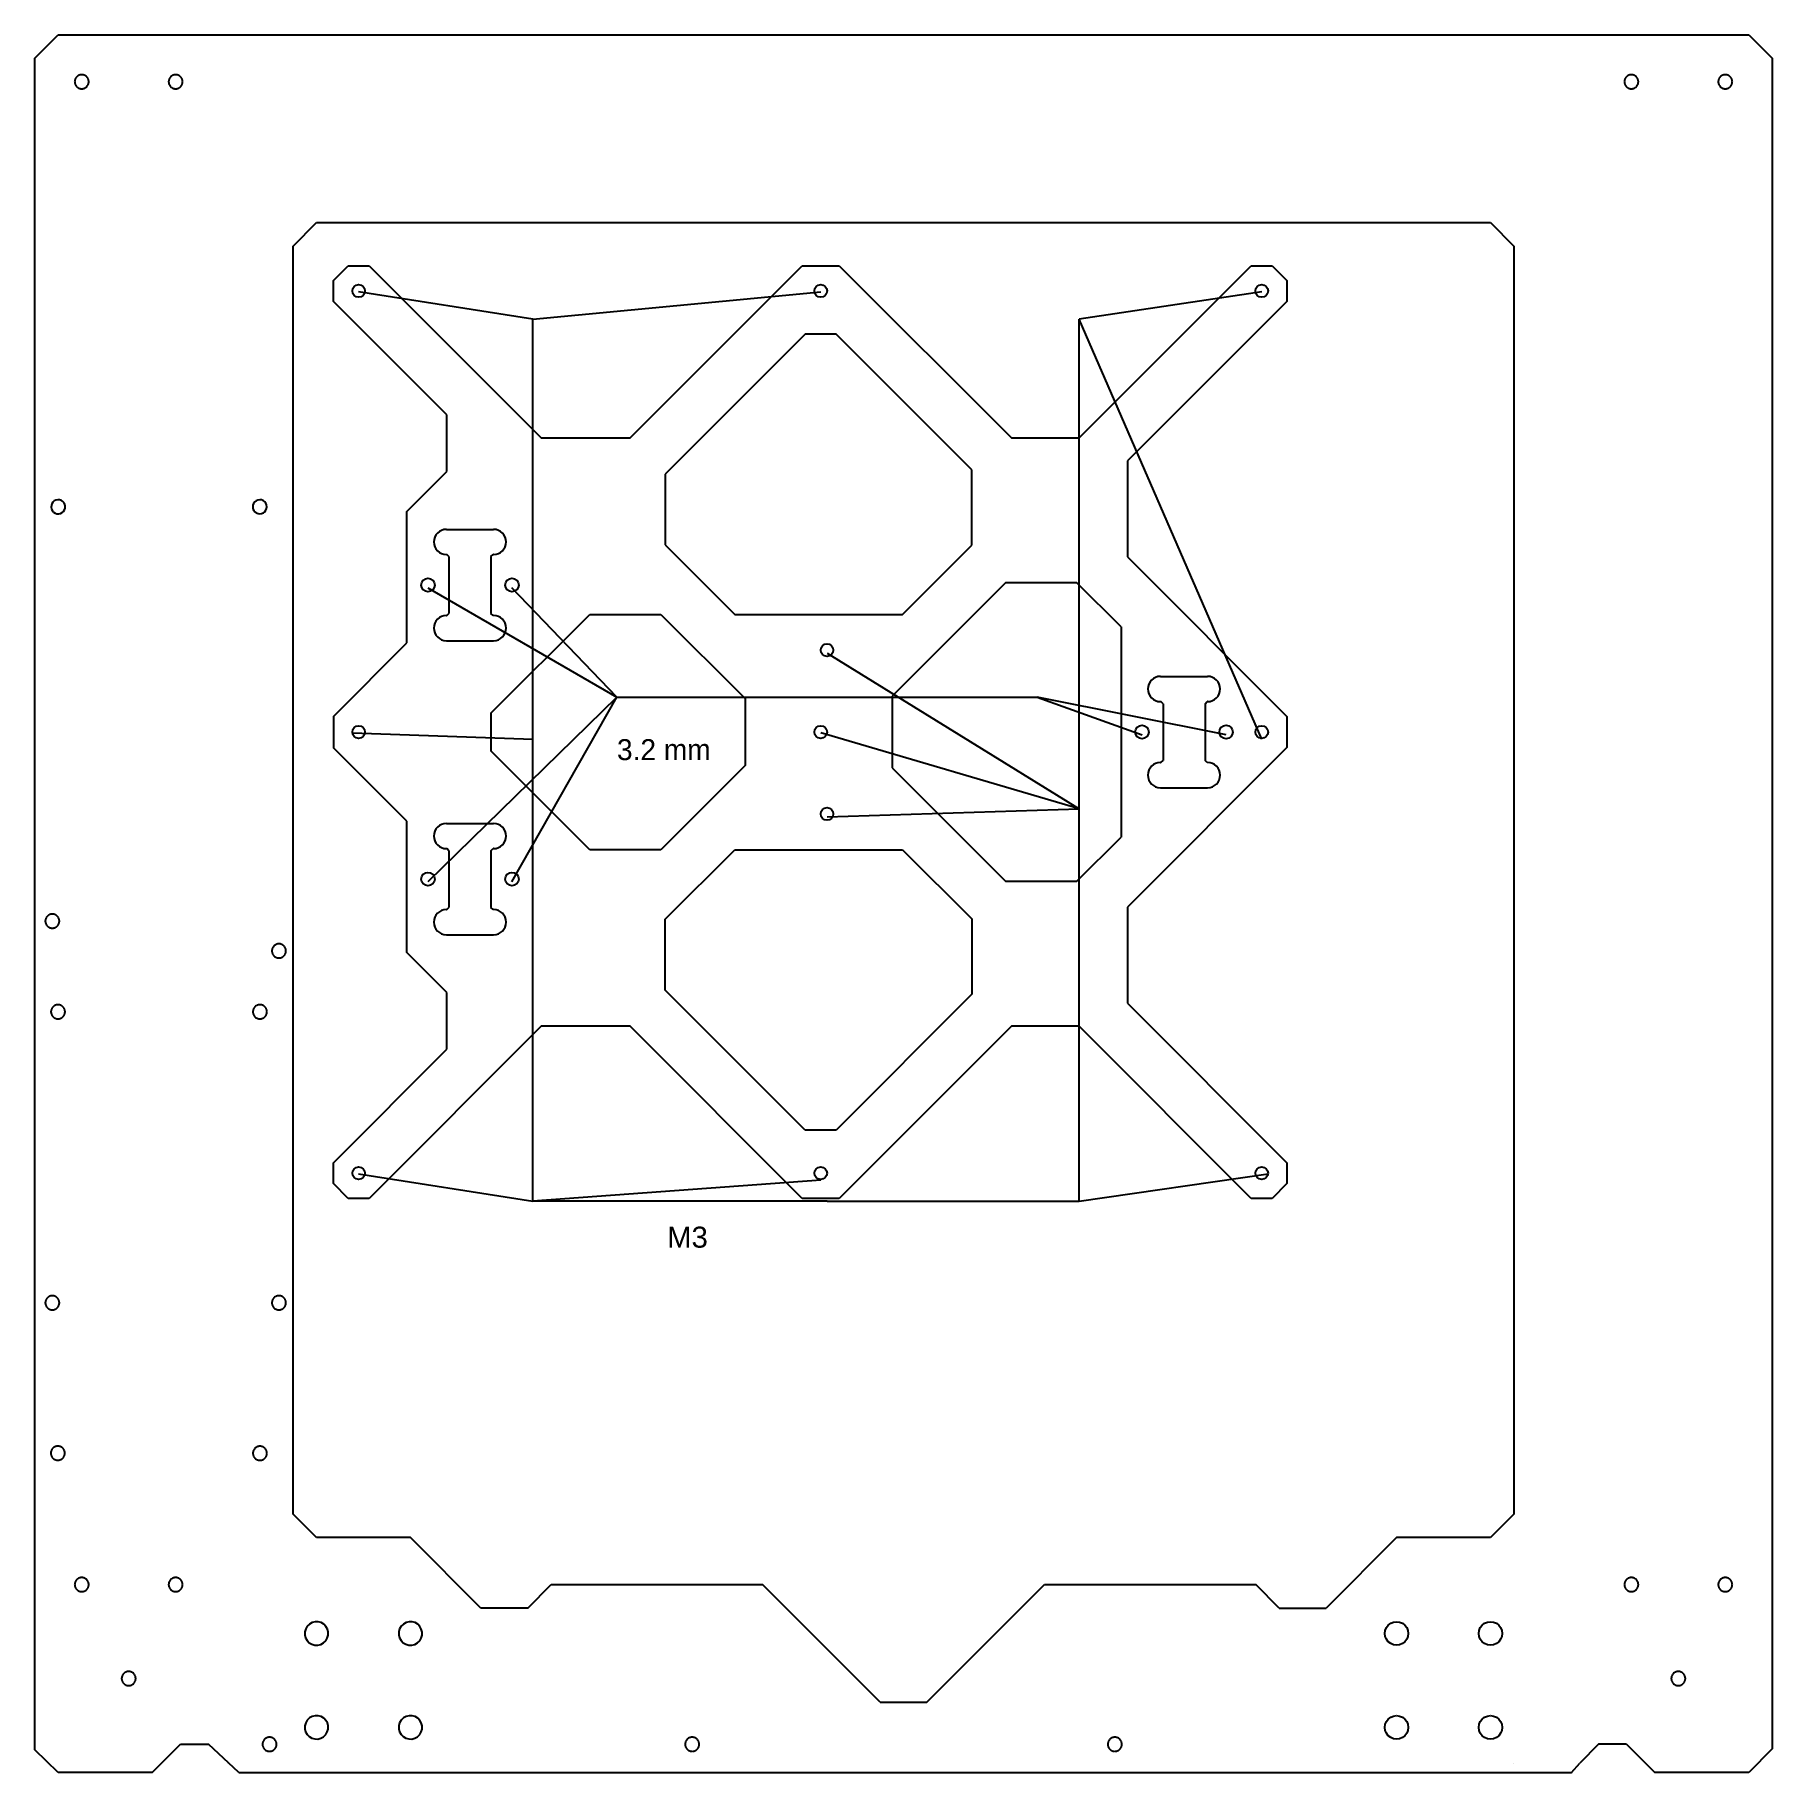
# Model space of a CAD drawing. Header units: millimetres. Extents: x -207 to 207, y -207 to 207.
import ezdxf

# ---------------------------------------------------------------- set-up
doc = ezdxf.new("R2010")
doc.units = ezdxf.units.MM
doc.layers.get('0').update_dxf_attribs({"true_color": 0xffffff})
doc.layers.add('diry a zavity', color=5, linetype='Continuous', lineweight=25, true_color=0x0000ff)
doc.layers.add('M3', color=3, linetype='Continuous', lineweight=25, true_color=0x00ff00)
doc.styles.add('textstyle11', font='standard')
doc.styles.add('textstyle12', font='standard')

msp = doc.modelspace()

# ---------------------------------------------------------------- texts
at = {"layer": 'diry a zavity', "insert": (-68.21, 39.15), "char_height": 5, "width": 27.741, "attachment_point": 1, "line_spacing_factor": 0.963855, "style": 'textstyle11'}
msp.add_mtext('\\ftextstyle1;3.2 mm', dxfattribs=at)
at = {"layer": 'diry a zavity', "color": 3, "true_color": 0x00ff00, "insert": (-56.28, -76.9), "char_height": 5, "width": 30.3916, "attachment_point": 1, "line_spacing_factor": 0.963855, "style": 'textstyle12'}
msp.add_mtext('\\fHelvetica;M3', dxfattribs=at)

# ---------------------------------------------------------------- linework, layer by layer
for p, q in [((-206.82, 201.23), (-201.23, 206.82)), ((-201.23, 206.82), (201.23, 206.82)), ((201.23, 206.82), (206.82, 201.23)), ((-206.82, -201.44), (-206.82, 201.23)), ((206.82, 201.23), (206.82, -201.23)), ((-197.31, 195.75), (-197.32, 195.64)), ((-197.32, 195.64), (-197.31, 195.53)), ((-197.3, 195.86), (-197.31, 195.75)), ((-197.31, 195.53), (-197.3, 195.42)), ((-197.28, 195.97), (-197.3, 195.86)), ((-197.3, 195.42), (-197.28, 195.31)), ((-197.26, 196.07), (-197.28, 195.97)), ((-197.28, 195.31), (-197.26, 195.2)), ((-197.23, 196.18), (-197.26, 196.07)), ((-197.26, 195.2), (-197.23, 195.1)), ((-197.19, 196.28), (-197.23, 196.18)), ((-197.23, 195.1), (-197.19, 195)), ((-197.14, 196.38), (-197.19, 196.28)), ((-197.19, 195), (-197.14, 194.9)), ((-197.09, 196.48), (-197.14, 196.38)), ((-197.14, 194.9), (-197.09, 194.8)), ((-197.03, 196.57), (-197.09, 196.48)), ((-197.09, 194.8), (-197.03, 194.71)), ((-196.97, 196.66), (-197.03, 196.57)), ((-197.03, 194.71), (-196.97, 194.62)), ((-196.9, 196.74), (-196.97, 196.66)), ((-196.97, 194.62), (-196.9, 194.53)), ((-196.82, 196.82), (-196.9, 196.74)), ((-196.9, 194.53), (-196.82, 194.45)), ((-196.74, 196.9), (-196.82, 196.82)), ((-196.66, 196.97), (-196.74, 196.9)), ((-196.57, 197.03), (-196.66, 196.97)), ((-196.48, 197.09), (-196.57, 197.03)), ((-196.38, 197.14), (-196.48, 197.09)), ((-196.28, 197.19), (-196.38, 197.14)), ((-196.18, 197.23), (-196.28, 197.19)), ((-196.07, 197.26), (-196.18, 197.23)), ((-195.97, 197.28), (-196.07, 197.26)), ((-195.86, 197.3), (-195.97, 197.28)), ((-195.75, 197.31), (-195.86, 197.3)), ((-195.64, 197.32), (-195.75, 197.31)), ((-195.53, 197.31), (-195.64, 197.32)), ((-195.42, 197.3), (-195.53, 197.31)), ((-195.31, 197.28), (-195.42, 197.3)), ((-195.2, 197.26), (-195.31, 197.28)), ((-195.1, 197.23), (-195.2, 197.26)), ((-195, 197.19), (-195.1, 197.23)), ((-194.9, 197.14), (-195, 197.19)), ((-194.8, 197.09), (-194.9, 197.14)), ((-194.71, 197.03), (-194.8, 197.09)), ((-194.62, 196.97), (-194.71, 197.03)), ((-194.53, 196.9), (-194.62, 196.97)), ((-194.45, 196.82), (-194.53, 196.9)), ((-194.38, 196.74), (-194.45, 196.82)), ((-194.45, 194.45), (-194.38, 194.53)), ((-194.31, 196.66), (-194.38, 196.74)), ((-194.38, 194.53), (-194.31, 194.62)), ((-194.24, 196.57), (-194.31, 196.66)), ((-194.31, 194.62), (-194.24, 194.71)), ((-194.19, 196.48), (-194.24, 196.57)), ((-194.24, 194.71), (-194.19, 194.8)), ((-194.13, 196.38), (-194.19, 196.48)), ((-194.19, 194.8), (-194.13, 194.9)), ((-194.09, 196.28), (-194.13, 196.38)), ((-194.13, 194.9), (-194.09, 195)), ((-194.05, 196.18), (-194.09, 196.28)), ((-194.09, 195), (-194.05, 195.1)), ((-194.02, 196.07), (-194.05, 196.18)), ((-194.05, 195.1), (-194.02, 195.2)), ((-193.99, 195.97), (-194.02, 196.07)), ((-194.02, 195.2), (-193.99, 195.31)), ((-193.98, 195.86), (-193.99, 195.97)), ((-193.99, 195.31), (-193.98, 195.42)), ((-193.97, 195.75), (-193.98, 195.86)), ((-193.98, 195.42), (-193.97, 195.53)), ((-193.96, 195.64), (-193.97, 195.75)), ((-193.97, 195.53), (-193.96, 195.64)), ((-174.95, 195.75), (-174.96, 195.64)), ((-174.96, 195.64), (-174.95, 195.53)), ((-174.94, 195.86), (-174.95, 195.75)), ((-174.95, 195.53), (-174.94, 195.42)), ((-174.92, 195.97), (-174.94, 195.86)), ((-174.94, 195.42), (-174.92, 195.31)), ((-174.9, 196.07), (-174.92, 195.97)), ((-174.92, 195.31), (-174.9, 195.2)), ((-174.87, 196.18), (-174.9, 196.07)), ((-174.9, 195.2), (-174.87, 195.1)), ((-174.83, 196.28), (-174.87, 196.18)), ((-174.87, 195.1), (-174.83, 195)), ((-174.78, 196.38), (-174.83, 196.28)), ((-174.83, 195), (-174.78, 194.9)), ((-174.73, 196.48), (-174.78, 196.38)), ((-174.78, 194.9), (-174.73, 194.8)), ((-174.67, 196.57), (-174.73, 196.48)), ((-174.73, 194.8), (-174.67, 194.71)), ((-174.61, 196.66), (-174.67, 196.57)), ((-174.67, 194.71), (-174.61, 194.62)), ((-174.54, 196.74), (-174.61, 196.66)), ((-174.61, 194.62), (-174.54, 194.53)), ((-174.47, 196.82), (-174.54, 196.74)), ((-174.54, 194.53), (-174.47, 194.45)), ((-174.39, 196.9), (-174.47, 196.82)), ((-174.3, 196.97), (-174.39, 196.9)), ((-174.21, 197.03), (-174.3, 196.97)), ((-174.12, 197.09), (-174.21, 197.03)), ((-174.02, 197.14), (-174.12, 197.09)), ((-173.92, 197.19), (-174.02, 197.14)), ((-173.82, 197.23), (-173.92, 197.19)), ((-173.71, 197.26), (-173.82, 197.23)), ((-173.61, 197.28), (-173.71, 197.26)), ((-173.5, 197.3), (-173.61, 197.28)), ((-173.39, 197.31), (-173.5, 197.3)), ((-173.28, 197.32), (-173.39, 197.31)), ((-173.17, 197.31), (-173.28, 197.32)), ((-173.06, 197.3), (-173.17, 197.31)), ((-172.95, 197.28), (-173.06, 197.3)), ((-172.85, 197.26), (-172.95, 197.28)), ((-172.74, 197.23), (-172.85, 197.26)), ((-172.64, 197.19), (-172.74, 197.23)), ((-172.54, 197.14), (-172.64, 197.19)), ((-172.44, 197.09), (-172.54, 197.14)), ((-172.35, 197.03), (-172.44, 197.09)), ((-172.26, 196.97), (-172.35, 197.03)), ((-172.17, 196.9), (-172.26, 196.97)), ((-172.09, 196.82), (-172.17, 196.9)), ((-172.02, 196.74), (-172.09, 196.82)), ((-172.09, 194.45), (-172.02, 194.53)), ((-171.95, 196.66), (-172.02, 196.74)), ((-172.02, 194.53), (-171.95, 194.62)), ((-171.89, 196.57), (-171.95, 196.66)), ((-171.95, 194.62), (-171.89, 194.71)), ((-171.83, 196.48), (-171.89, 196.57)), ((-171.89, 194.71), (-171.83, 194.8)), ((-171.78, 196.38), (-171.83, 196.48)), ((-171.83, 194.8), (-171.78, 194.9)), ((-171.73, 196.28), (-171.78, 196.38)), ((-171.78, 194.9), (-171.73, 195)), ((-171.69, 196.18), (-171.73, 196.28)), ((-171.73, 195), (-171.69, 195.1)), ((-171.66, 196.07), (-171.69, 196.18)), ((-171.69, 195.1), (-171.66, 195.2)), ((-171.64, 195.97), (-171.66, 196.07)), ((-171.66, 195.2), (-171.64, 195.31)), ((-171.62, 195.86), (-171.64, 195.97)), ((-171.64, 195.31), (-171.62, 195.42)), ((-171.61, 195.75), (-171.62, 195.86)), ((-171.62, 195.42), (-171.61, 195.53)), ((-171.6, 195.64), (-171.61, 195.75)), ((-171.61, 195.53), (-171.6, 195.64)), ((171.61, 195.75), (171.6, 195.64)), ((171.6, 195.64), (171.61, 195.53)), ((171.62, 195.86), (171.61, 195.75)), ((171.61, 195.53), (171.62, 195.42)), ((171.64, 195.97), (171.62, 195.86)), ((171.62, 195.42), (171.64, 195.31)), ((171.66, 196.07), (171.64, 195.97)), ((171.64, 195.31), (171.66, 195.2)), ((171.69, 196.18), (171.66, 196.07)), ((171.66, 195.2), (171.69, 195.1)), ((171.73, 196.28), (171.69, 196.18)), ((171.69, 195.1), (171.73, 195)), ((171.78, 196.38), (171.73, 196.28)), ((171.73, 195), (171.78, 194.9)), ((171.83, 196.48), (171.78, 196.38)), ((171.78, 194.9), (171.83, 194.8)), ((171.89, 196.57), (171.83, 196.48)), ((171.83, 194.8), (171.89, 194.71)), ((171.95, 196.66), (171.89, 196.57)), ((171.89, 194.71), (171.95, 194.62)), ((172.02, 196.74), (171.95, 196.66)), ((171.95, 194.62), (172.02, 194.53)), ((172.09, 196.82), (172.02, 196.74)), ((172.02, 194.53), (172.09, 194.45)), ((172.17, 196.9), (172.09, 196.82)), ((172.26, 196.97), (172.17, 196.9)), ((172.35, 197.03), (172.26, 196.97)), ((172.44, 197.09), (172.35, 197.03)), ((172.54, 197.14), (172.44, 197.09)), ((172.64, 197.19), (172.54, 197.14)), ((172.74, 197.23), (172.64, 197.19)), ((172.85, 197.26), (172.74, 197.23)), ((172.95, 197.28), (172.85, 197.26)), ((173.06, 197.3), (172.95, 197.28)), ((173.17, 197.31), (173.06, 197.3)), ((173.28, 197.32), (173.17, 197.31)), ((173.39, 197.31), (173.28, 197.32)), ((173.5, 197.3), (173.39, 197.31)), ((173.61, 197.28), (173.5, 197.3)), ((173.71, 197.26), (173.61, 197.28)), ((173.82, 197.23), (173.71, 197.26)), ((173.92, 197.19), (173.82, 197.23)), ((174.02, 197.14), (173.92, 197.19)), ((174.12, 197.09), (174.02, 197.14)), ((174.21, 197.03), (174.12, 197.09)), ((174.3, 196.97), (174.21, 197.03)), ((174.39, 196.9), (174.3, 196.97)), ((174.47, 196.82), (174.39, 196.9)), ((174.54, 196.74), (174.47, 196.82)), ((174.47, 194.45), (174.54, 194.53)), ((174.61, 196.66), (174.54, 196.74)), ((174.54, 194.53), (174.61, 194.62)), ((174.67, 196.57), (174.61, 196.66)), ((174.61, 194.62), (174.67, 194.71)), ((174.73, 196.48), (174.67, 196.57)), ((174.67, 194.71), (174.73, 194.8)), ((174.78, 196.38), (174.73, 196.48)), ((174.73, 194.8), (174.78, 194.9)), ((174.83, 196.28), (174.78, 196.38)), ((174.78, 194.9), (174.83, 195)), ((174.87, 196.18), (174.83, 196.28)), ((174.83, 195), (174.87, 195.1)), ((174.9, 196.07), (174.87, 196.18)), ((174.87, 195.1), (174.9, 195.2)), ((174.92, 195.97), (174.9, 196.07)), ((174.9, 195.2), (174.92, 195.31)), ((174.94, 195.86), (174.92, 195.97)), ((174.92, 195.31), (174.94, 195.42)), ((174.95, 195.75), (174.94, 195.86)), ((174.94, 195.42), (174.95, 195.53)), ((174.96, 195.64), (174.95, 195.75)), ((174.95, 195.53), (174.96, 195.64)), ((193.97, 195.75), (193.96, 195.64)), ((193.96, 195.64), (193.97, 195.53)), ((193.98, 195.86), (193.97, 195.75)), ((193.97, 195.53), (193.98, 195.42)), ((193.99, 195.97), (193.98, 195.86)), ((193.98, 195.42), (193.99, 195.31)), ((194.02, 196.07), (193.99, 195.97)), ((193.99, 195.31), (194.02, 195.2)), ((194.05, 196.18), (194.02, 196.07)), ((194.02, 195.2), (194.05, 195.1)), ((194.09, 196.28), (194.05, 196.18)), ((194.05, 195.1), (194.09, 195)), ((194.13, 196.38), (194.09, 196.28)), ((194.09, 195), (194.13, 194.9)), ((194.19, 196.48), (194.13, 196.38)), ((194.13, 194.9), (194.19, 194.8)), ((194.24, 196.57), (194.19, 196.48)), ((194.19, 194.8), (194.24, 194.71)), ((194.31, 196.66), (194.24, 196.57)), ((194.24, 194.71), (194.31, 194.62)), ((194.38, 196.74), (194.31, 196.66)), ((194.31, 194.62), (194.38, 194.53)), ((194.45, 196.82), (194.38, 196.74)), ((194.38, 194.53), (194.45, 194.45)), ((194.53, 196.9), (194.45, 196.82)), ((194.62, 196.97), (194.53, 196.9)), ((194.71, 197.03), (194.62, 196.97)), ((194.8, 197.09), (194.71, 197.03)), ((194.9, 197.14), (194.8, 197.09)), ((195, 197.19), (194.9, 197.14)), ((195.1, 197.23), (195, 197.19)), ((195.2, 197.26), (195.1, 197.23)), ((195.31, 197.28), (195.2, 197.26)), ((195.42, 197.3), (195.31, 197.28)), ((195.53, 197.31), (195.42, 197.3)), ((195.64, 197.32), (195.53, 197.31)), ((195.75, 197.31), (195.64, 197.32)), ((195.86, 197.3), (195.75, 197.31)), ((195.97, 197.28), (195.86, 197.3)), ((196.07, 197.26), (195.97, 197.28)), ((196.18, 197.23), (196.07, 197.26)), ((196.28, 197.19), (196.18, 197.23)), ((196.38, 197.14), (196.28, 197.19)), ((196.48, 197.09), (196.38, 197.14)), ((196.57, 197.03), (196.48, 197.09)), ((196.66, 196.97), (196.57, 197.03)), ((196.74, 196.9), (196.66, 196.97)), ((196.82, 196.82), (196.74, 196.9)), ((196.9, 196.74), (196.82, 196.82)), ((196.82, 194.45), (196.9, 194.53)), ((196.97, 196.66), (196.9, 196.74)), ((196.9, 194.53), (196.97, 194.62)), ((197.03, 196.57), (196.97, 196.66)), ((196.97, 194.62), (197.03, 194.71)), ((197.09, 196.48), (197.03, 196.57)), ((197.03, 194.71), (197.09, 194.8)), ((197.14, 196.38), (197.09, 196.48)), ((197.09, 194.8), (197.14, 194.9)), ((197.19, 196.28), (197.14, 196.38)), ((197.14, 194.9), (197.19, 195)), ((197.23, 196.18), (197.19, 196.28)), ((197.19, 195), (197.23, 195.1)), ((197.26, 196.07), (197.23, 196.18)), ((197.23, 195.1), (197.26, 195.2)), ((197.28, 195.97), (197.26, 196.07)), ((197.26, 195.2), (197.28, 195.31)), ((197.3, 195.86), (197.28, 195.97)), ((197.28, 195.31), (197.3, 195.42)), ((197.31, 195.75), (197.3, 195.86)), ((197.3, 195.42), (197.31, 195.53)), ((197.32, 195.64), (197.31, 195.75)), ((197.31, 195.53), (197.32, 195.64)), ((-196.82, 194.45), (-196.74, 194.38)), ((-196.74, 194.38), (-196.66, 194.31)), ((-196.66, 194.31), (-196.57, 194.24)), ((-196.57, 194.24), (-196.48, 194.19)), ((-196.48, 194.19), (-196.38, 194.13)), ((-196.38, 194.13), (-196.28, 194.09)), ((-196.28, 194.09), (-196.18, 194.05)), ((-196.18, 194.05), (-196.07, 194.02)), ((-196.07, 194.02), (-195.97, 193.99)), ((-195.97, 193.99), (-195.86, 193.98)), ((-195.86, 193.98), (-195.75, 193.97)), ((-195.75, 193.97), (-195.64, 193.96)), ((-195.64, 193.96), (-195.53, 193.97)), ((-195.53, 193.97), (-195.42, 193.98)), ((-195.42, 193.98), (-195.31, 193.99)), ((-195.31, 193.99), (-195.2, 194.02)), ((-195.2, 194.02), (-195.1, 194.05)), ((-195.1, 194.05), (-195, 194.09)), ((-195, 194.09), (-194.9, 194.13)), ((-194.9, 194.13), (-194.8, 194.19)), ((-194.8, 194.19), (-194.71, 194.24)), ((-194.71, 194.24), (-194.62, 194.31)), ((-194.62, 194.31), (-194.53, 194.38)), ((-194.53, 194.38), (-194.45, 194.45)), ((-174.47, 194.45), (-174.39, 194.38)), ((-174.39, 194.38), (-174.3, 194.31)), ((-174.3, 194.31), (-174.21, 194.24)), ((-174.21, 194.24), (-174.12, 194.19)), ((-174.12, 194.19), (-174.02, 194.13)), ((-174.02, 194.13), (-173.92, 194.09)), ((-173.92, 194.09), (-173.82, 194.05)), ((-173.82, 194.05), (-173.71, 194.02)), ((-173.71, 194.02), (-173.61, 193.99)), ((-173.61, 193.99), (-173.5, 193.98)), ((-173.5, 193.98), (-173.39, 193.97)), ((-173.39, 193.97), (-173.28, 193.96)), ((-173.28, 193.96), (-173.17, 193.97)), ((-173.17, 193.97), (-173.06, 193.98)), ((-173.06, 193.98), (-172.95, 193.99)), ((-172.95, 193.99), (-172.85, 194.02)), ((-172.85, 194.02), (-172.74, 194.05)), ((-172.74, 194.05), (-172.64, 194.09)), ((-172.64, 194.09), (-172.54, 194.13)), ((-172.54, 194.13), (-172.44, 194.19)), ((-172.44, 194.19), (-172.35, 194.24)), ((-172.35, 194.24), (-172.26, 194.31)), ((-172.26, 194.31), (-172.17, 194.38)), ((-172.17, 194.38), (-172.09, 194.45)), ((172.09, 194.45), (172.17, 194.38)), ((172.17, 194.38), (172.26, 194.31)), ((172.26, 194.31), (172.35, 194.24)), ((172.35, 194.24), (172.44, 194.19)), ((172.44, 194.19), (172.54, 194.13)), ((172.54, 194.13), (172.64, 194.09)), ((172.64, 194.09), (172.74, 194.05)), ((172.74, 194.05), (172.85, 194.02)), ((172.85, 194.02), (172.95, 193.99)), ((172.95, 193.99), (173.06, 193.98)), ((173.06, 193.98), (173.17, 193.97)), ((173.17, 193.97), (173.28, 193.96)), ((173.28, 193.96), (173.39, 193.97)), ((173.39, 193.97), (173.5, 193.98)), ((173.5, 193.98), (173.61, 193.99)), ((173.61, 193.99), (173.71, 194.02)), ((173.71, 194.02), (173.82, 194.05)), ((173.82, 194.05), (173.92, 194.09)), ((173.92, 194.09), (174.02, 194.13)), ((174.02, 194.13), (174.12, 194.19)), ((174.12, 194.19), (174.21, 194.24)), ((174.21, 194.24), (174.3, 194.31)), ((174.3, 194.31), (174.39, 194.38)), ((174.39, 194.38), (174.47, 194.45)), ((194.45, 194.45), (194.53, 194.38)), ((194.53, 194.38), (194.62, 194.31)), ((194.62, 194.31), (194.71, 194.24)), ((194.71, 194.24), (194.8, 194.19)), ((194.8, 194.19), (194.9, 194.13)), ((194.9, 194.13), (195, 194.09)), ((195, 194.09), (195.1, 194.05)), ((195.1, 194.05), (195.2, 194.02)), ((195.2, 194.02), (195.31, 193.99)), ((195.31, 193.99), (195.42, 193.98)), ((195.42, 193.98), (195.53, 193.97)), ((195.53, 193.97), (195.64, 193.96)), ((195.64, 193.96), (195.75, 193.97)), ((195.75, 193.97), (195.86, 193.98)), ((195.86, 193.98), (195.97, 193.99)), ((195.97, 193.99), (196.07, 194.02)), ((196.07, 194.02), (196.18, 194.05)), ((196.18, 194.05), (196.28, 194.09)), ((196.28, 194.09), (196.38, 194.13)), ((196.38, 194.13), (196.48, 194.19)), ((196.48, 194.19), (196.57, 194.24)), ((196.57, 194.24), (196.66, 194.31)), ((196.66, 194.31), (196.74, 194.38)), ((196.74, 194.38), (196.82, 194.45)), ((-145.33, 156.51), (-139.74, 162.1)), ((-139.74, 162.1), (139.74, 162.1)), ((139.74, 162.1), (145.33, 156.51)), ((-145.33, -145.33), (-145.33, 156.51)), ((145.33, 156.51), (145.33, -145.33)), ((-135.71, 148.33), (-132.2, 151.84)), ((-132.2, 151.84), (-127.23, 151.84)), ((-127.23, 151.84), (-86.23, 110.84)), ((-65.11, 110.84), (-24.11, 151.84)), ((-24.11, 151.84), (-15.31, 151.84)), ((-15.31, 151.84), (25.69, 110.84)), ((41.8, 110.84), (82.8, 151.84)), ((82.8, 151.84), (87.77, 151.84)), ((87.77, 151.84), (91.29, 148.33)), ((-135.71, 143.36), (-135.71, 148.33)), ((91.29, 148.33), (91.29, 143.36)), ((-108.71, 116.36), (-135.71, 143.36)), ((91.29, 143.36), (53.29, 105.36)), ((-23.4, 135.58), (-56.71, 102.26)), ((-16.03, 135.59), (-23.4, 135.58)), ((16.29, 103.27), (-16.03, 135.59)), ((-108.71, 102.84), (-108.71, 116.36)), ((-86.23, 110.84), (-65.11, 110.84)), ((25.69, 110.84), (41.8, 110.84)), ((53.29, 105.36), (53.29, 82.51)), ((-118.21, 93.34), (-108.71, 102.84)), ((-56.71, 102.26), (-56.71, 85.41)), ((16.29, 85.33), (16.29, 103.27)), ((-202.73, 95.2), (-202.87, 94.79)), ((-202.49, 95.57), (-202.73, 95.2)), ((-202.16, 95.86), (-202.49, 95.57)), ((-201.77, 96.05), (-202.16, 95.86)), ((-201.34, 96.14), (-201.77, 96.05)), ((-200.9, 96.11), (-201.34, 96.14)), ((-200.49, 95.97), (-200.9, 96.11)), ((-200.12, 95.72), (-200.49, 95.97)), ((-199.83, 95.39), (-200.12, 95.72)), ((-199.64, 95), (-199.83, 95.39)), ((-154.71, 95.28), (-154.87, 94.88)), ((-154.45, 95.63), (-154.71, 95.28)), ((-154.1, 95.9), (-154.45, 95.63)), ((-153.7, 96.07), (-154.1, 95.9)), ((-153.26, 96.13), (-153.7, 96.07)), ((-152.83, 96.08), (-153.26, 96.13)), ((-152.42, 95.92), (-152.83, 96.08)), ((-152.07, 95.65), (-152.42, 95.92)), ((-151.8, 95.31), (-152.07, 95.65)), ((-151.63, 94.9), (-151.8, 95.31)), ((-202.87, 94.79), (-202.9, 94.35)), ((-202.9, 94.35), (-202.82, 93.92)), ((-202.82, 93.92), (-202.62, 93.53)), ((-202.62, 93.53), (-202.33, 93.2)), ((-202.33, 93.2), (-201.97, 92.96)), ((-201.97, 92.96), (-201.56, 92.82)), ((-201.56, 92.82), (-201.12, 92.79)), ((-201.12, 92.79), (-200.69, 92.87)), ((-200.69, 92.87), (-200.3, 93.07)), ((-200.3, 93.07), (-199.97, 93.36)), ((-199.97, 93.36), (-199.72, 93.72)), ((-199.72, 93.72), (-199.58, 94.14)), ((-199.56, 94.57), (-199.64, 95)), ((-199.58, 94.14), (-199.56, 94.57)), ((-154.87, 94.88), (-154.93, 94.44)), ((-154.93, 94.44), (-154.87, 94.01)), ((-154.87, 94.01), (-154.7, 93.61)), ((-154.7, 93.61), (-154.43, 93.26)), ((-154.43, 93.26), (-154.08, 93)), ((-154.08, 93), (-153.67, 92.83)), ((-153.67, 92.83), (-153.24, 92.78)), ((-153.24, 92.78), (-152.8, 92.84)), ((-152.8, 92.84), (-152.4, 93.01)), ((-152.4, 93.01), (-152.05, 93.28)), ((-152.05, 93.28), (-151.79, 93.63)), ((-151.79, 93.63), (-151.63, 94.04)), ((-151.57, 94.47), (-151.63, 94.9)), ((-151.63, 94.04), (-151.57, 94.47)), ((-118.21, 62.08), (-118.21, 93.34)), ((-108.81, 89.09), (-97.61, 89.09)), ((-108.81, 83.09), (-108.71, 83.09)), ((-108.21, 82.59), (-108.71, 83.09)), ((-98.21, 82.59), (-97.71, 83.09)), ((-97.61, 83.09), (-97.71, 83.09)), ((-56.71, 85.41), (-40.15, 68.84)), ((-0.2, 68.84), (16.29, 85.33)), ((-108.21, 82.59), (-108.21, 69.09)), ((-98.21, 82.59), (-98.21, 69.09)), ((53.29, 82.51), (91.29, 44.51)), ((24.3, 76.37), (-2.71, 49.36)), ((41.27, 76.37), (24.3, 76.37)), ((51.79, 65.86), (41.27, 76.37)), ((-108.81, 68.59), (-108.71, 68.59)), ((-108.71, 68.59), (-108.21, 69.09)), ((-97.71, 68.59), (-98.21, 69.09)), ((-98.21, 45.34), (-74.71, 68.84)), ((-97.61, 68.59), (-97.71, 68.59)), ((-74.71, 68.84), (-57.74, 68.84)), ((-57.74, 68.84), (-37.71, 48.82)), ((-40.15, 68.84), (-0.2, 68.84)), ((-135.71, 44.58), (-118.21, 62.08)), ((-108.81, 62.59), (-97.61, 62.59)), ((51.79, 65.86), (51.79, 15.83)), ((61.19, 54.09), (72.39, 54.09)), ((-37.71, 48.82), (-37.71, 32.87)), ((-2.71, 49.36), (-2.71, 32.33)), ((61.19, 48.09), (61.29, 48.09)), ((61.79, 47.59), (61.29, 48.09)), ((61.79, 47.59), (61.79, 34.09)), ((71.79, 47.59), (72.29, 48.09)), ((71.79, 47.59), (71.79, 34.09)), ((72.39, 48.09), (72.29, 48.09)), ((-135.71, 44.58), (-135.71, 37.1)), ((-98.21, 45.34), (-98.21, 36.34)), ((91.29, 44.51), (91.29, 37.18)), ((-118.21, 19.6), (-135.71, 37.1)), ((-74.71, 12.84), (-98.21, 36.34)), ((91.29, 37.18), (53.29, -0.82)), ((61.19, 33.59), (61.29, 33.59)), ((61.29, 33.59), (61.79, 34.09)), ((72.29, 33.59), (71.79, 34.09)), ((72.39, 33.59), (72.29, 33.59)), ((-37.71, 32.87), (-57.74, 12.84)), ((-2.71, 32.33), (24.3, 5.31)), ((61.19, 27.59), (72.39, 27.59)), ((-118.21, -11.66), (-118.21, 19.6)), ((-108.81, 19.09), (-97.61, 19.09)), ((-108.81, 13.09), (-108.71, 13.09)), ((-108.21, 12.59), (-108.71, 13.09)), ((-108.21, 12.59), (-108.21, -0.91)), ((-98.21, 12.59), (-97.71, 13.09)), ((-98.21, 12.59), (-98.21, -0.91)), ((-97.61, 13.09), (-97.71, 13.09)), ((-57.74, 12.84), (-74.71, 12.84)), ((-56.71, -3.72), (-40.15, 12.84)), ((-40.15, 12.84), (-0.2, 12.84)), ((-0.2, 12.84), (16.29, -3.64)), ((41.27, 5.31), (51.79, 15.83)), ((24.3, 5.31), (41.27, 5.31)), ((-204.3, -3.94), (-204.31, -4.05)), ((-204.31, -4.05), (-204.31, -4.16)), ((-204.28, -3.83), (-204.3, -3.94)), ((-204.26, -3.72), (-204.28, -3.83)), ((-204.22, -3.62), (-204.26, -3.72)), ((-204.19, -3.52), (-204.22, -3.62)), ((-204.14, -3.42), (-204.19, -3.52)), ((-204.09, -3.32), (-204.14, -3.42)), ((-204.03, -3.23), (-204.09, -3.32)), ((-203.97, -3.14), (-204.03, -3.23)), ((-203.9, -3.05), (-203.97, -3.14)), ((-203.82, -2.97), (-203.9, -3.05)), ((-203.74, -2.9), (-203.82, -2.97)), ((-203.66, -2.83), (-203.74, -2.9)), ((-203.57, -2.76), (-203.66, -2.83)), ((-203.48, -2.71), (-203.57, -2.76)), ((-203.38, -2.65), (-203.48, -2.71)), ((-203.28, -2.61), (-203.38, -2.65)), ((-203.18, -2.57), (-203.28, -2.61)), ((-203.07, -2.54), (-203.18, -2.57)), ((-202.96, -2.51), (-203.07, -2.54)), ((-202.86, -2.5), (-202.96, -2.51)), ((-202.75, -2.49), (-202.86, -2.5)), ((-202.64, -2.48), (-202.75, -2.49)), ((-202.53, -2.49), (-202.64, -2.48)), ((-202.42, -2.5), (-202.53, -2.49)), ((-202.31, -2.51), (-202.42, -2.5)), ((-202.2, -2.54), (-202.31, -2.51)), ((-202.1, -2.57), (-202.2, -2.54)), ((-202, -2.61), (-202.1, -2.57)), ((-201.9, -2.65), (-202, -2.61)), ((-201.8, -2.71), (-201.9, -2.65)), ((-201.71, -2.76), (-201.8, -2.71)), ((-201.62, -2.83), (-201.71, -2.76)), ((-201.53, -2.9), (-201.62, -2.83)), ((-201.45, -2.97), (-201.53, -2.9)), ((-201.38, -3.05), (-201.45, -2.97)), ((-201.31, -3.14), (-201.38, -3.05)), ((-201.24, -3.23), (-201.31, -3.14)), ((-201.18, -3.32), (-201.24, -3.23)), ((-201.13, -3.42), (-201.18, -3.32)), ((-201.09, -3.52), (-201.13, -3.42)), ((-201.05, -3.62), (-201.09, -3.52)), ((-201.02, -3.72), (-201.05, -3.62)), ((-200.99, -3.83), (-201.02, -3.72)), ((-200.97, -3.94), (-200.99, -3.83)), ((-200.96, -4.05), (-200.97, -3.94)), ((-200.96, -4.16), (-200.96, -4.05)), ((-108.81, -1.41), (-108.71, -1.41)), ((-108.71, -1.41), (-108.21, -0.91)), ((-97.71, -1.41), (-98.21, -0.91)), ((-97.61, -1.41), (-97.71, -1.41)), ((-56.71, -20.57), (-56.71, -3.72)), ((16.29, -3.64), (16.29, -21.59)), ((53.29, -0.82), (53.29, -23.67)), ((-204.31, -4.16), (-204.31, -4.27)), ((-204.31, -4.27), (-204.3, -4.38)), ((-204.3, -4.38), (-204.28, -4.49)), ((-204.28, -4.49), (-204.26, -4.59)), ((-204.26, -4.59), (-204.22, -4.7)), ((-204.22, -4.7), (-204.19, -4.8)), ((-204.19, -4.8), (-204.14, -4.9)), ((-204.14, -4.9), (-204.09, -5)), ((-204.09, -5), (-204.03, -5.09)), ((-204.03, -5.09), (-203.97, -5.18)), ((-203.97, -5.18), (-203.9, -5.26)), ((-203.9, -5.26), (-203.82, -5.34)), ((-203.82, -5.34), (-203.74, -5.42)), ((-203.74, -5.42), (-203.66, -5.49)), ((-203.66, -5.49), (-203.57, -5.55)), ((-203.57, -5.55), (-203.48, -5.61)), ((-203.48, -5.61), (-203.38, -5.66)), ((-203.38, -5.66), (-203.28, -5.71)), ((-203.28, -5.71), (-203.18, -5.75)), ((-203.18, -5.75), (-203.07, -5.78)), ((-203.07, -5.78), (-202.96, -5.8)), ((-202.96, -5.8), (-202.86, -5.82)), ((-202.86, -5.82), (-202.75, -5.83)), ((-202.75, -5.83), (-202.64, -5.84)), ((-202.64, -5.84), (-202.53, -5.83)), ((-202.53, -5.83), (-202.42, -5.82)), ((-202.42, -5.82), (-202.31, -5.8)), ((-202.31, -5.8), (-202.2, -5.78)), ((-202.2, -5.78), (-202.1, -5.75)), ((-202.1, -5.75), (-202, -5.71)), ((-202, -5.71), (-201.9, -5.66)), ((-201.9, -5.66), (-201.8, -5.61)), ((-201.8, -5.61), (-201.71, -5.55)), ((-201.71, -5.55), (-201.62, -5.49)), ((-201.62, -5.49), (-201.53, -5.42)), ((-201.53, -5.42), (-201.45, -5.34)), ((-201.45, -5.34), (-201.38, -5.26)), ((-201.38, -5.26), (-201.31, -5.18)), ((-201.31, -5.18), (-201.24, -5.09)), ((-201.24, -5.09), (-201.18, -5)), ((-201.18, -5), (-201.13, -4.9)), ((-201.13, -4.9), (-201.09, -4.8)), ((-201.09, -4.8), (-201.05, -4.7)), ((-201.05, -4.7), (-201.02, -4.59)), ((-201.02, -4.59), (-200.99, -4.49)), ((-200.99, -4.49), (-200.97, -4.38)), ((-200.97, -4.38), (-200.96, -4.27)), ((-200.96, -4.27), (-200.96, -4.16)), ((-108.81, -7.41), (-97.61, -7.41)), ((-150.35, -11.04), (-150.36, -11.15)), ((-150.36, -11.15), (-150.36, -11.26)), ((-150.36, -11.26), (-150.36, -11.37)), ((-150.36, -11.37), (-150.35, -11.48)), ((-150.33, -10.93), (-150.35, -11.04)), ((-150.35, -11.48), (-150.33, -11.58)), ((-150.31, -10.82), (-150.33, -10.93)), ((-150.33, -11.58), (-150.31, -11.69)), ((-150.27, -10.72), (-150.31, -10.82)), ((-150.31, -11.69), (-150.27, -11.8)), ((-150.23, -10.62), (-150.27, -10.72)), ((-150.27, -11.8), (-150.23, -11.9)), ((-150.19, -10.52), (-150.23, -10.62)), ((-150.23, -11.9), (-150.19, -12)), ((-150.14, -10.42), (-150.19, -10.52)), ((-150.19, -12), (-150.14, -12.1)), ((-150.08, -10.33), (-150.14, -10.42)), ((-150.14, -12.1), (-150.08, -12.19)), ((-150.02, -10.24), (-150.08, -10.33)), ((-150.08, -12.19), (-150.02, -12.28)), ((-149.95, -10.15), (-150.02, -10.24)), ((-150.02, -12.28), (-149.95, -12.36)), ((-149.87, -10.07), (-149.95, -10.15)), ((-149.95, -12.36), (-149.87, -12.44)), ((-149.79, -10), (-149.87, -10.07)), ((-149.71, -9.93), (-149.79, -10)), ((-149.62, -9.86), (-149.71, -9.93)), ((-149.52, -9.81), (-149.62, -9.86)), ((-149.43, -9.75), (-149.52, -9.81)), ((-149.33, -9.71), (-149.43, -9.75)), ((-149.22, -9.67), (-149.33, -9.71)), ((-149.12, -9.64), (-149.22, -9.67)), ((-149.01, -9.61), (-149.12, -9.64)), ((-148.9, -9.6), (-149.01, -9.61)), ((-148.8, -9.58), (-148.9, -9.6)), ((-148.69, -9.58), (-148.8, -9.58)), ((-148.58, -9.58), (-148.69, -9.58)), ((-148.47, -9.6), (-148.58, -9.58)), ((-148.36, -9.61), (-148.47, -9.6)), ((-148.25, -9.64), (-148.36, -9.61)), ((-148.15, -9.67), (-148.25, -9.64)), ((-148.04, -9.71), (-148.15, -9.67)), ((-147.94, -9.75), (-148.04, -9.71)), ((-147.85, -9.81), (-147.94, -9.75)), ((-147.75, -9.86), (-147.85, -9.81)), ((-147.66, -9.93), (-147.75, -9.86)), ((-147.58, -10), (-147.66, -9.93)), ((-147.5, -10.07), (-147.58, -10)), ((-147.42, -10.15), (-147.5, -10.07)), ((-147.5, -12.44), (-147.42, -12.36)), ((-147.35, -10.24), (-147.42, -10.15)), ((-147.42, -12.36), (-147.35, -12.28)), ((-147.29, -10.33), (-147.35, -10.24)), ((-147.35, -12.28), (-147.29, -12.19)), ((-147.23, -10.42), (-147.29, -10.33)), ((-147.29, -12.19), (-147.23, -12.1)), ((-147.18, -10.52), (-147.23, -10.42)), ((-147.23, -12.1), (-147.18, -12)), ((-147.14, -10.62), (-147.18, -10.52)), ((-147.18, -12), (-147.14, -11.9)), ((-147.1, -10.72), (-147.14, -10.62)), ((-147.14, -11.9), (-147.1, -11.8)), ((-147.07, -10.82), (-147.1, -10.72)), ((-147.1, -11.8), (-147.07, -11.69)), ((-147.04, -10.93), (-147.07, -10.82)), ((-147.07, -11.69), (-147.04, -11.58)), ((-147.02, -11.04), (-147.04, -10.93)), ((-147.04, -11.58), (-147.02, -11.48)), ((-147.01, -11.15), (-147.02, -11.04)), ((-147.02, -11.48), (-147.01, -11.37)), ((-147.01, -11.26), (-147.01, -11.15)), ((-147.01, -11.37), (-147.01, -11.26)), ((-108.71, -21.16), (-118.21, -11.66)), ((-149.87, -12.44), (-149.79, -12.52)), ((-149.79, -12.52), (-149.71, -12.59)), ((-149.71, -12.59), (-149.62, -12.65)), ((-149.62, -12.65), (-149.52, -12.71)), ((-149.52, -12.71), (-149.43, -12.76)), ((-149.43, -12.76), (-149.33, -12.81)), ((-149.33, -12.81), (-149.22, -12.85)), ((-149.22, -12.85), (-149.12, -12.88)), ((-149.12, -12.88), (-149.01, -12.9)), ((-149.01, -12.9), (-148.9, -12.92)), ((-148.9, -12.92), (-148.8, -12.93)), ((-148.8, -12.93), (-148.69, -12.93)), ((-148.69, -12.93), (-148.58, -12.93)), ((-148.58, -12.93), (-148.47, -12.92)), ((-148.47, -12.92), (-148.36, -12.9)), ((-148.36, -12.9), (-148.25, -12.88)), ((-148.25, -12.88), (-148.15, -12.85)), ((-148.15, -12.85), (-148.04, -12.81)), ((-148.04, -12.81), (-147.94, -12.76)), ((-147.94, -12.76), (-147.85, -12.71)), ((-147.85, -12.71), (-147.75, -12.65)), ((-147.75, -12.65), (-147.66, -12.59)), ((-147.66, -12.59), (-147.58, -12.52)), ((-147.58, -12.52), (-147.5, -12.44)), ((-23.4, -53.89), (-56.71, -20.57)), ((-202.68, -24.82), (-202.73, -24.91)), ((-202.61, -24.73), (-202.68, -24.82)), ((-202.54, -24.65), (-202.61, -24.73)), ((-202.47, -24.57), (-202.54, -24.65)), ((-202.39, -24.49), (-202.47, -24.57)), ((-202.3, -24.42), (-202.39, -24.49)), ((-202.21, -24.36), (-202.3, -24.42)), ((-202.12, -24.3), (-202.21, -24.36)), ((-202.02, -24.25), (-202.12, -24.3)), ((-201.92, -24.2), (-202.02, -24.25)), ((-201.82, -24.16), (-201.92, -24.2)), ((-201.72, -24.13), (-201.82, -24.16)), ((-201.61, -24.11), (-201.72, -24.13)), ((-201.5, -24.09), (-201.61, -24.11)), ((-201.39, -24.08), (-201.5, -24.09)), ((-201.28, -24.07), (-201.39, -24.08)), ((-201.17, -24.08), (-201.28, -24.07)), ((-201.06, -24.09), (-201.17, -24.08)), ((-200.96, -24.11), (-201.06, -24.09)), ((-200.85, -24.13), (-200.96, -24.11)), ((-200.74, -24.16), (-200.85, -24.13)), ((-200.64, -24.2), (-200.74, -24.16)), ((-200.54, -24.25), (-200.64, -24.2)), ((-200.44, -24.3), (-200.54, -24.25)), ((-200.35, -24.36), (-200.44, -24.3)), ((-200.26, -24.42), (-200.35, -24.36)), ((-200.18, -24.49), (-200.26, -24.42)), ((-200.1, -24.57), (-200.18, -24.49)), ((-200.02, -24.65), (-200.1, -24.57)), ((-199.95, -24.73), (-200.02, -24.65)), ((-199.89, -24.82), (-199.95, -24.73)), ((-199.83, -24.91), (-199.89, -24.82)), ((-154.61, -24.82), (-154.66, -24.91)), ((-154.54, -24.73), (-154.61, -24.82)), ((-154.47, -24.65), (-154.54, -24.73)), ((-154.4, -24.57), (-154.47, -24.65)), ((-154.32, -24.49), (-154.4, -24.57)), ((-154.23, -24.42), (-154.32, -24.49)), ((-154.14, -24.36), (-154.23, -24.42)), ((-154.05, -24.3), (-154.14, -24.36)), ((-153.95, -24.25), (-154.05, -24.3)), ((-153.85, -24.2), (-153.95, -24.25)), ((-153.75, -24.16), (-153.85, -24.2)), ((-153.65, -24.13), (-153.75, -24.16)), ((-153.54, -24.11), (-153.65, -24.13)), ((-153.43, -24.09), (-153.54, -24.11)), ((-153.32, -24.08), (-153.43, -24.09)), ((-153.21, -24.07), (-153.32, -24.08)), ((-153.1, -24.08), (-153.21, -24.07)), ((-152.99, -24.09), (-153.1, -24.08)), ((-152.88, -24.11), (-152.99, -24.09)), ((-152.78, -24.13), (-152.88, -24.11)), ((-152.67, -24.16), (-152.78, -24.13)), ((-152.57, -24.2), (-152.67, -24.16)), ((-152.47, -24.25), (-152.57, -24.2)), ((-152.37, -24.3), (-152.47, -24.25)), ((-152.28, -24.36), (-152.37, -24.3)), ((-152.19, -24.42), (-152.28, -24.36)), ((-152.11, -24.49), (-152.19, -24.42)), ((-152.03, -24.57), (-152.11, -24.49)), ((-151.95, -24.65), (-152.03, -24.57)), ((-151.88, -24.73), (-151.95, -24.65)), ((-151.82, -24.82), (-151.88, -24.73)), ((-151.76, -24.91), (-151.82, -24.82)), ((-108.71, -34.67), (-108.71, -21.16)), ((16.29, -21.59), (-16.03, -53.9)), ((53.29, -23.67), (91.29, -61.67)), ((-202.95, -25.53), (-202.96, -25.64)), ((-202.96, -25.64), (-202.96, -25.75)), ((-202.96, -25.75), (-202.96, -25.86)), ((-202.96, -25.86), (-202.95, -25.97)), ((-202.93, -25.42), (-202.95, -25.53)), ((-202.95, -25.97), (-202.93, -26.08)), ((-202.9, -25.32), (-202.93, -25.42)), ((-202.93, -26.08), (-202.9, -26.19)), ((-202.87, -25.21), (-202.9, -25.32)), ((-202.9, -26.19), (-202.87, -26.29)), ((-202.83, -25.11), (-202.87, -25.21)), ((-202.87, -26.29), (-202.83, -26.39)), ((-202.79, -25.01), (-202.83, -25.11)), ((-202.83, -26.39), (-202.79, -26.49)), ((-202.73, -24.91), (-202.79, -25.01)), ((-202.79, -26.49), (-202.73, -26.59)), ((-202.73, -26.59), (-202.68, -26.68)), ((-202.68, -26.68), (-202.61, -26.77)), ((-202.61, -26.77), (-202.54, -26.86)), ((-202.54, -26.86), (-202.47, -26.94)), ((-202.47, -26.94), (-202.39, -27.01)), ((-202.39, -27.01), (-202.3, -27.08)), ((-202.3, -27.08), (-202.21, -27.15)), ((-202.21, -27.15), (-202.12, -27.2)), ((-202.12, -27.2), (-202.02, -27.26)), ((-202.02, -27.26), (-201.92, -27.3)), ((-201.92, -27.3), (-201.82, -27.34)), ((-201.82, -27.34), (-201.72, -27.37)), ((-201.72, -27.37), (-201.61, -27.4)), ((-201.61, -27.4), (-201.5, -27.41)), ((-201.5, -27.41), (-201.39, -27.42)), ((-201.39, -27.42), (-201.28, -27.43)), ((-201.28, -27.43), (-201.17, -27.42)), ((-201.17, -27.42), (-201.06, -27.41)), ((-201.06, -27.41), (-200.96, -27.4)), ((-200.96, -27.4), (-200.85, -27.37)), ((-200.85, -27.37), (-200.74, -27.34)), ((-200.74, -27.34), (-200.64, -27.3)), ((-200.64, -27.3), (-200.54, -27.26)), ((-200.54, -27.26), (-200.44, -27.2)), ((-200.44, -27.2), (-200.35, -27.15)), ((-200.35, -27.15), (-200.26, -27.08)), ((-200.26, -27.08), (-200.18, -27.01)), ((-200.18, -27.01), (-200.1, -26.94)), ((-200.1, -26.94), (-200.02, -26.86)), ((-200.02, -26.86), (-199.95, -26.77)), ((-199.95, -26.77), (-199.89, -26.68)), ((-199.89, -26.68), (-199.83, -26.59)), ((-199.78, -25.01), (-199.83, -24.91)), ((-199.83, -26.59), (-199.78, -26.49)), ((-199.73, -25.11), (-199.78, -25.01)), ((-199.78, -26.49), (-199.73, -26.39)), ((-199.69, -25.21), (-199.73, -25.11)), ((-199.73, -26.39), (-199.69, -26.29)), ((-199.66, -25.32), (-199.69, -25.21)), ((-199.69, -26.29), (-199.66, -26.19)), ((-199.64, -25.42), (-199.66, -25.32)), ((-199.66, -26.19), (-199.64, -26.08)), ((-199.62, -25.53), (-199.64, -25.42)), ((-199.64, -26.08), (-199.62, -25.97)), ((-199.61, -25.64), (-199.62, -25.53)), ((-199.62, -25.97), (-199.61, -25.86)), ((-199.61, -25.75), (-199.61, -25.64)), ((-199.61, -25.86), (-199.61, -25.75)), ((-154.88, -25.64), (-154.89, -25.75)), ((-154.89, -25.75), (-154.88, -25.86)), ((-154.87, -25.53), (-154.88, -25.64)), ((-154.88, -25.86), (-154.87, -25.97)), ((-154.86, -25.42), (-154.87, -25.53)), ((-154.87, -25.97), (-154.86, -26.08)), ((-154.83, -25.32), (-154.86, -25.42)), ((-154.86, -26.08), (-154.83, -26.19)), ((-154.8, -25.21), (-154.83, -25.32)), ((-154.83, -26.19), (-154.8, -26.29)), ((-154.76, -25.11), (-154.8, -25.21)), ((-154.8, -26.29), (-154.76, -26.39)), ((-154.72, -25.01), (-154.76, -25.11)), ((-154.76, -26.39), (-154.72, -26.49)), ((-154.66, -24.91), (-154.72, -25.01)), ((-154.72, -26.49), (-154.66, -26.59)), ((-154.66, -26.59), (-154.61, -26.68)), ((-154.61, -26.68), (-154.54, -26.77)), ((-154.54, -26.77), (-154.47, -26.86)), ((-154.47, -26.86), (-154.4, -26.94)), ((-154.4, -26.94), (-154.32, -27.01)), ((-154.32, -27.01), (-154.23, -27.08)), ((-154.23, -27.08), (-154.14, -27.15)), ((-154.14, -27.15), (-154.05, -27.2)), ((-154.05, -27.2), (-153.95, -27.26)), ((-153.95, -27.26), (-153.85, -27.3)), ((-153.85, -27.3), (-153.75, -27.34)), ((-153.75, -27.34), (-153.65, -27.37)), ((-153.65, -27.37), (-153.54, -27.4)), ((-153.54, -27.4), (-153.43, -27.41)), ((-153.43, -27.41), (-153.32, -27.42)), ((-153.32, -27.42), (-153.21, -27.43)), ((-153.21, -27.43), (-153.1, -27.42)), ((-153.1, -27.42), (-152.99, -27.41)), ((-152.99, -27.41), (-152.88, -27.4)), ((-152.88, -27.4), (-152.78, -27.37)), ((-152.78, -27.37), (-152.67, -27.34)), ((-152.67, -27.34), (-152.57, -27.3)), ((-152.57, -27.3), (-152.47, -27.26)), ((-152.47, -27.26), (-152.37, -27.2)), ((-152.37, -27.2), (-152.28, -27.15)), ((-152.28, -27.15), (-152.19, -27.08)), ((-152.19, -27.08), (-152.11, -27.01)), ((-152.11, -27.01), (-152.03, -26.94)), ((-152.03, -26.94), (-151.95, -26.86)), ((-151.95, -26.86), (-151.88, -26.77)), ((-151.88, -26.77), (-151.82, -26.68)), ((-151.82, -26.68), (-151.76, -26.59)), ((-151.71, -25.01), (-151.76, -24.91)), ((-151.76, -26.59), (-151.71, -26.49)), ((-151.66, -25.11), (-151.71, -25.01)), ((-151.71, -26.49), (-151.66, -26.39)), ((-151.62, -25.21), (-151.66, -25.11)), ((-151.66, -26.39), (-151.62, -26.29)), ((-151.59, -25.32), (-151.62, -25.21)), ((-151.62, -26.29), (-151.59, -26.19)), ((-151.57, -25.42), (-151.59, -25.32)), ((-151.59, -26.19), (-151.57, -26.08)), ((-151.55, -25.53), (-151.57, -25.42)), ((-151.57, -26.08), (-151.55, -25.97)), ((-151.54, -25.64), (-151.55, -25.53)), ((-151.55, -25.97), (-151.54, -25.86)), ((-151.53, -25.75), (-151.54, -25.64)), ((-151.54, -25.86), (-151.53, -25.75)), ((-86.23, -29.16), (-127.23, -70.16)), ((-65.11, -29.16), (-86.23, -29.16)), ((-24.11, -70.16), (-65.11, -29.16)), ((25.69, -29.16), (-15.31, -70.16)), ((41.8, -29.16), (25.69, -29.16)), ((82.8, -70.16), (41.8, -29.16)), ((-135.71, -61.67), (-108.71, -34.67)), ((-16.03, -53.9), (-23.4, -53.89)), ((-135.71, -66.64), (-135.71, -61.67)), ((91.29, -61.67), (91.29, -66.64)), ((-132.2, -70.16), (-135.71, -66.64)), ((-127.23, -70.16), (-132.2, -70.16)), ((-15.31, -70.16), (-24.11, -70.16)), ((87.77, -70.16), (82.8, -70.16)), ((91.29, -66.64), (87.77, -70.16)), ((-204.3, -94.81), (-204.31, -94.91)), ((-204.31, -94.91), (-204.31, -95.02)), ((-204.31, -95.02), (-204.31, -95.13)), ((-204.31, -95.13), (-204.3, -95.24)), ((-204.28, -94.7), (-204.3, -94.81)), ((-204.26, -94.59), (-204.28, -94.7)), ((-204.22, -94.49), (-204.26, -94.59)), ((-204.19, -94.38), (-204.22, -94.49)), ((-204.14, -94.28), (-204.19, -94.38)), ((-204.09, -94.19), (-204.14, -94.28)), ((-204.03, -94.09), (-204.09, -94.19)), ((-203.97, -94), (-204.03, -94.09)), ((-203.9, -93.92), (-203.97, -94)), ((-203.82, -93.84), (-203.9, -93.92)), ((-203.74, -93.76), (-203.82, -93.84)), ((-203.66, -93.69), (-203.74, -93.76)), ((-203.57, -93.63), (-203.66, -93.69)), ((-203.48, -93.57), (-203.57, -93.63)), ((-203.38, -93.52), (-203.48, -93.57)), ((-203.28, -93.48), (-203.38, -93.52)), ((-203.18, -93.44), (-203.28, -93.48)), ((-203.07, -93.4), (-203.18, -93.44)), ((-202.96, -93.38), (-203.07, -93.4)), ((-202.86, -93.36), (-202.96, -93.38)), ((-202.75, -93.35), (-202.86, -93.36)), ((-202.64, -93.35), (-202.75, -93.35)), ((-202.53, -93.35), (-202.64, -93.35)), ((-202.42, -93.36), (-202.53, -93.35)), ((-202.31, -93.38), (-202.42, -93.36)), ((-202.2, -93.4), (-202.31, -93.38)), ((-202.1, -93.44), (-202.2, -93.4)), ((-202, -93.48), (-202.1, -93.44)), ((-201.9, -93.52), (-202, -93.48)), ((-201.8, -93.57), (-201.9, -93.52)), ((-201.71, -93.63), (-201.8, -93.57)), ((-201.62, -93.69), (-201.71, -93.63)), ((-201.53, -93.76), (-201.62, -93.69)), ((-201.45, -93.84), (-201.53, -93.76)), ((-201.38, -93.92), (-201.45, -93.84)), ((-201.31, -94), (-201.38, -93.92)), ((-201.24, -94.09), (-201.31, -94)), ((-201.18, -94.19), (-201.24, -94.09)), ((-201.13, -94.28), (-201.18, -94.19)), ((-201.09, -94.38), (-201.13, -94.28)), ((-201.05, -94.49), (-201.09, -94.38)), ((-201.02, -94.59), (-201.05, -94.49)), ((-200.99, -94.7), (-201.02, -94.59)), ((-200.97, -94.81), (-200.99, -94.7)), ((-200.96, -94.91), (-200.97, -94.81)), ((-200.97, -95.24), (-200.96, -95.13)), ((-200.96, -95.02), (-200.96, -94.91)), ((-200.96, -95.13), (-200.96, -95.02)), ((-150.35, -94.81), (-150.36, -94.91)), ((-150.36, -94.91), (-150.36, -95.02)), ((-150.36, -95.02), (-150.36, -95.13)), ((-150.36, -95.13), (-150.35, -95.24)), ((-150.33, -94.7), (-150.35, -94.81)), ((-150.31, -94.59), (-150.33, -94.7)), ((-150.27, -94.49), (-150.31, -94.59)), ((-150.23, -94.38), (-150.27, -94.49)), ((-150.19, -94.28), (-150.23, -94.38)), ((-150.14, -94.19), (-150.19, -94.28)), ((-150.08, -94.09), (-150.14, -94.19)), ((-150.02, -94), (-150.08, -94.09)), ((-149.95, -93.92), (-150.02, -94)), ((-149.87, -93.84), (-149.95, -93.92)), ((-149.79, -93.76), (-149.87, -93.84)), ((-149.71, -93.69), (-149.79, -93.76)), ((-149.62, -93.63), (-149.71, -93.69)), ((-149.52, -93.57), (-149.62, -93.63)), ((-149.43, -93.52), (-149.52, -93.57)), ((-149.33, -93.48), (-149.43, -93.52)), ((-149.22, -93.44), (-149.33, -93.48)), ((-149.12, -93.4), (-149.22, -93.44)), ((-149.01, -93.38), (-149.12, -93.4)), ((-148.9, -93.36), (-149.01, -93.38)), ((-148.8, -93.35), (-148.9, -93.36)), ((-148.69, -93.35), (-148.8, -93.35)), ((-148.58, -93.35), (-148.69, -93.35)), ((-148.47, -93.36), (-148.58, -93.35)), ((-148.36, -93.38), (-148.47, -93.36)), ((-148.25, -93.4), (-148.36, -93.38)), ((-148.15, -93.44), (-148.25, -93.4)), ((-148.04, -93.48), (-148.15, -93.44)), ((-147.94, -93.52), (-148.04, -93.48)), ((-147.85, -93.57), (-147.94, -93.52)), ((-147.75, -93.63), (-147.85, -93.57)), ((-147.66, -93.69), (-147.75, -93.63)), ((-147.58, -93.76), (-147.66, -93.69)), ((-147.5, -93.84), (-147.58, -93.76)), ((-147.42, -93.92), (-147.5, -93.84)), ((-147.35, -94), (-147.42, -93.92)), ((-147.29, -94.09), (-147.35, -94)), ((-147.23, -94.19), (-147.29, -94.09)), ((-147.18, -94.28), (-147.23, -94.19)), ((-147.14, -94.38), (-147.18, -94.28)), ((-147.1, -94.49), (-147.14, -94.38)), ((-147.07, -94.59), (-147.1, -94.49)), ((-147.04, -94.7), (-147.07, -94.59)), ((-147.02, -94.81), (-147.04, -94.7)), ((-147.01, -94.91), (-147.02, -94.81)), ((-147.02, -95.24), (-147.01, -95.13)), ((-147.01, -95.02), (-147.01, -94.91)), ((-147.01, -95.13), (-147.01, -95.02)), ((-204.3, -95.24), (-204.28, -95.35)), ((-204.28, -95.35), (-204.26, -95.46)), ((-204.26, -95.46), (-204.22, -95.56)), ((-204.22, -95.56), (-204.19, -95.67)), ((-204.19, -95.67), (-204.14, -95.77)), ((-204.14, -95.77), (-204.09, -95.86)), ((-204.09, -95.86), (-204.03, -95.96)), ((-204.03, -95.96), (-203.97, -96.05)), ((-203.97, -96.05), (-203.9, -96.13)), ((-203.9, -96.13), (-203.82, -96.21)), ((-203.82, -96.21), (-203.74, -96.29)), ((-203.74, -96.29), (-203.66, -96.35)), ((-203.66, -96.35), (-203.57, -96.42)), ((-203.57, -96.42), (-203.48, -96.48)), ((-203.48, -96.48), (-203.38, -96.53)), ((-203.38, -96.53), (-203.28, -96.57)), ((-203.28, -96.57), (-203.18, -96.61)), ((-203.18, -96.61), (-203.07, -96.64)), ((-203.07, -96.64), (-202.96, -96.67)), ((-202.96, -96.67), (-202.86, -96.69)), ((-202.86, -96.69), (-202.75, -96.7)), ((-202.75, -96.7), (-202.64, -96.7)), ((-202.64, -96.7), (-202.53, -96.7)), ((-202.53, -96.7), (-202.42, -96.69)), ((-202.42, -96.69), (-202.31, -96.67)), ((-202.31, -96.67), (-202.2, -96.64)), ((-202.2, -96.64), (-202.1, -96.61)), ((-202.1, -96.61), (-202, -96.57)), ((-202, -96.57), (-201.9, -96.53)), ((-201.9, -96.53), (-201.8, -96.48)), ((-201.8, -96.48), (-201.71, -96.42)), ((-201.71, -96.42), (-201.62, -96.35)), ((-201.62, -96.35), (-201.53, -96.29)), ((-201.53, -96.29), (-201.45, -96.21)), ((-201.45, -96.21), (-201.38, -96.13)), ((-201.38, -96.13), (-201.31, -96.05)), ((-201.31, -96.05), (-201.24, -95.96)), ((-201.24, -95.96), (-201.18, -95.86)), ((-201.18, -95.86), (-201.13, -95.77)), ((-201.13, -95.77), (-201.09, -95.67)), ((-201.09, -95.67), (-201.05, -95.56)), ((-201.05, -95.56), (-201.02, -95.46)), ((-201.02, -95.46), (-200.99, -95.35)), ((-200.99, -95.35), (-200.97, -95.24)), ((-150.35, -95.24), (-150.33, -95.35)), ((-150.33, -95.35), (-150.31, -95.46)), ((-150.31, -95.46), (-150.27, -95.56)), ((-150.27, -95.56), (-150.23, -95.67)), ((-150.23, -95.67), (-150.19, -95.77)), ((-150.19, -95.77), (-150.14, -95.86)), ((-150.14, -95.86), (-150.08, -95.96)), ((-150.08, -95.96), (-150.02, -96.05)), ((-150.02, -96.05), (-149.95, -96.13)), ((-149.95, -96.13), (-149.87, -96.21)), ((-149.87, -96.21), (-149.79, -96.29)), ((-149.79, -96.29), (-149.71, -96.35)), ((-149.71, -96.35), (-149.62, -96.42)), ((-149.62, -96.42), (-149.52, -96.48)), ((-149.52, -96.48), (-149.43, -96.53)), ((-149.43, -96.53), (-149.33, -96.57)), ((-149.33, -96.57), (-149.22, -96.61)), ((-149.22, -96.61), (-149.12, -96.64)), ((-149.12, -96.64), (-149.01, -96.67)), ((-149.01, -96.67), (-148.9, -96.69)), ((-148.9, -96.69), (-148.8, -96.7)), ((-148.8, -96.7), (-148.69, -96.7)), ((-148.69, -96.7), (-148.58, -96.7)), ((-148.58, -96.7), (-148.47, -96.69)), ((-148.47, -96.69), (-148.36, -96.67)), ((-148.36, -96.67), (-148.25, -96.64)), ((-148.25, -96.64), (-148.15, -96.61)), ((-148.15, -96.61), (-148.04, -96.57)), ((-148.04, -96.57), (-147.94, -96.53)), ((-147.94, -96.53), (-147.85, -96.48)), ((-147.85, -96.48), (-147.75, -96.42)), ((-147.75, -96.42), (-147.66, -96.35)), ((-147.66, -96.35), (-147.58, -96.29)), ((-147.58, -96.29), (-147.5, -96.21)), ((-147.5, -96.21), (-147.42, -96.13)), ((-147.42, -96.13), (-147.35, -96.05)), ((-147.35, -96.05), (-147.29, -95.96)), ((-147.29, -95.96), (-147.23, -95.86)), ((-147.23, -95.86), (-147.18, -95.77)), ((-147.18, -95.77), (-147.14, -95.67)), ((-147.14, -95.67), (-147.1, -95.56)), ((-147.1, -95.56), (-147.07, -95.46)), ((-147.07, -95.46), (-147.04, -95.35)), ((-147.04, -95.35), (-147.02, -95.24)), ((-202.99, -130.7), (-203, -130.81)), ((-203, -130.81), (-202.99, -130.92)), ((-202.98, -130.59), (-202.99, -130.7)), ((-202.99, -130.92), (-202.98, -131.03)), ((-202.97, -130.48), (-202.98, -130.59)), ((-202.98, -131.03), (-202.97, -131.13)), ((-202.94, -130.37), (-202.97, -130.48)), ((-202.97, -131.13), (-202.94, -131.24)), ((-202.91, -130.27), (-202.94, -130.37)), ((-202.94, -131.24), (-202.91, -131.35)), ((-202.87, -130.17), (-202.91, -130.27)), ((-202.91, -131.35), (-202.87, -131.45)), ((-202.83, -130.07), (-202.87, -130.17)), ((-202.87, -131.45), (-202.83, -131.55)), ((-202.77, -129.97), (-202.83, -130.07)), ((-202.83, -131.55), (-202.77, -131.65)), ((-202.72, -129.88), (-202.77, -129.97)), ((-202.77, -131.65), (-202.72, -131.74)), ((-202.65, -129.79), (-202.72, -129.88)), ((-202.72, -131.74), (-202.65, -131.83)), ((-202.58, -129.7), (-202.65, -129.79)), ((-202.65, -131.83), (-202.58, -131.91)), ((-202.51, -129.62), (-202.58, -129.7)), ((-202.58, -131.91), (-202.51, -131.99)), ((-202.43, -129.55), (-202.51, -129.62)), ((-202.51, -131.99), (-202.43, -132.07)), ((-202.34, -129.48), (-202.43, -129.55)), ((-202.43, -132.07), (-202.34, -132.14)), ((-202.25, -129.41), (-202.34, -129.48)), ((-202.34, -132.14), (-202.25, -132.2)), ((-202.16, -129.36), (-202.25, -129.41)), ((-202.25, -132.2), (-202.16, -132.26)), ((-202.06, -129.3), (-202.16, -129.36)), ((-202.16, -132.26), (-202.06, -132.31)), ((-201.96, -129.26), (-202.06, -129.3)), ((-202.06, -132.31), (-201.96, -132.36)), ((-201.86, -129.22), (-201.96, -129.26)), ((-201.96, -132.36), (-201.86, -132.4)), ((-201.76, -129.19), (-201.86, -129.22)), ((-201.86, -132.4), (-201.76, -132.43)), ((-201.65, -129.16), (-201.76, -129.19)), ((-201.54, -129.15), (-201.65, -129.16)), ((-201.43, -129.13), (-201.54, -129.15)), ((-201.32, -129.13), (-201.43, -129.13)), ((-201.21, -129.13), (-201.32, -129.13)), ((-201.1, -129.15), (-201.21, -129.13)), ((-200.99, -129.16), (-201.1, -129.15)), ((-200.89, -129.19), (-200.99, -129.16)), ((-200.78, -129.22), (-200.89, -129.19)), ((-200.89, -132.43), (-200.78, -132.4)), ((-200.68, -129.26), (-200.78, -129.22)), ((-200.78, -132.4), (-200.68, -132.36)), ((-200.58, -129.3), (-200.68, -129.26)), ((-200.68, -132.36), (-200.58, -132.31)), ((-200.48, -129.36), (-200.58, -129.3)), ((-200.58, -132.31), (-200.48, -132.26)), ((-200.39, -129.41), (-200.48, -129.36)), ((-200.48, -132.26), (-200.39, -132.2)), ((-200.3, -129.48), (-200.39, -129.41)), ((-200.39, -132.2), (-200.3, -132.14)), ((-200.22, -129.55), (-200.3, -129.48)), ((-200.3, -132.14), (-200.22, -132.07)), ((-200.14, -129.62), (-200.22, -129.55)), ((-200.22, -132.07), (-200.14, -131.99)), ((-200.06, -129.7), (-200.14, -129.62)), ((-200.14, -131.99), (-200.06, -131.91)), ((-199.99, -129.79), (-200.06, -129.7)), ((-200.06, -131.91), (-199.99, -131.83)), ((-199.93, -129.88), (-199.99, -129.79)), ((-199.99, -131.83), (-199.93, -131.74)), ((-199.87, -129.97), (-199.93, -129.88)), ((-199.93, -131.74), (-199.87, -131.65)), ((-199.82, -130.07), (-199.87, -129.97)), ((-199.87, -131.65), (-199.82, -131.55)), ((-199.77, -130.17), (-199.82, -130.07)), ((-199.82, -131.55), (-199.77, -131.45)), ((-199.73, -130.27), (-199.77, -130.17)), ((-199.77, -131.45), (-199.73, -131.35)), ((-199.7, -130.37), (-199.73, -130.27)), ((-199.73, -131.35), (-199.7, -131.24)), ((-199.68, -130.48), (-199.7, -130.37)), ((-199.7, -131.24), (-199.68, -131.13)), ((-199.66, -130.59), (-199.68, -130.48)), ((-199.68, -131.13), (-199.66, -131.03)), ((-199.65, -130.7), (-199.66, -130.59)), ((-199.66, -131.03), (-199.65, -130.92)), ((-199.64, -130.81), (-199.65, -130.7)), ((-199.65, -130.92), (-199.64, -130.81)), ((-154.88, -130.73), (-154.89, -130.84)), ((-154.89, -130.84), (-154.88, -130.95)), ((-154.87, -130.62), (-154.88, -130.73)), ((-154.88, -130.95), (-154.87, -131.06)), ((-154.86, -130.51), (-154.87, -130.62)), ((-154.87, -131.06), (-154.86, -131.16)), ((-154.83, -130.4), (-154.86, -130.51)), ((-154.86, -131.16), (-154.83, -131.27)), ((-154.8, -130.3), (-154.83, -130.4)), ((-154.83, -131.27), (-154.8, -131.38)), ((-154.76, -130.2), (-154.8, -130.3)), ((-154.8, -131.38), (-154.76, -131.48)), ((-154.72, -130.1), (-154.76, -130.2)), ((-154.76, -131.48), (-154.72, -131.58)), ((-154.66, -130), (-154.72, -130.1)), ((-154.72, -131.58), (-154.66, -131.68)), ((-154.61, -129.91), (-154.66, -130)), ((-154.66, -131.68), (-154.61, -131.77)), ((-154.54, -129.82), (-154.61, -129.91)), ((-154.61, -131.77), (-154.54, -131.86)), ((-154.47, -129.73), (-154.54, -129.82)), ((-154.54, -131.86), (-154.47, -131.94)), ((-154.4, -129.65), (-154.47, -129.73)), ((-154.47, -131.94), (-154.4, -132.02)), ((-154.32, -129.58), (-154.4, -129.65)), ((-154.4, -132.02), (-154.32, -132.1)), ((-154.23, -129.51), (-154.32, -129.58)), ((-154.32, -132.1), (-154.23, -132.17)), ((-154.14, -129.44), (-154.23, -129.51)), ((-154.23, -132.17), (-154.14, -132.23)), ((-154.05, -129.38), (-154.14, -129.44)), ((-154.14, -132.23), (-154.05, -132.29)), ((-153.95, -129.33), (-154.05, -129.38)), ((-154.05, -132.29), (-153.95, -132.34)), ((-153.85, -129.29), (-153.95, -129.33)), ((-153.95, -132.34), (-153.85, -132.39)), ((-153.75, -129.25), (-153.85, -129.29)), ((-153.85, -132.39), (-153.75, -132.43)), ((-153.65, -129.22), (-153.75, -129.25)), ((-153.54, -129.19), (-153.65, -129.22)), ((-153.43, -129.17), (-153.54, -129.19)), ((-153.32, -129.16), (-153.43, -129.17)), ((-153.21, -129.16), (-153.32, -129.16)), ((-153.1, -129.16), (-153.21, -129.16)), ((-152.99, -129.17), (-153.1, -129.16)), ((-152.88, -129.19), (-152.99, -129.17)), ((-152.78, -129.22), (-152.88, -129.19)), ((-152.67, -129.25), (-152.78, -129.22)), ((-152.57, -129.29), (-152.67, -129.25)), ((-152.67, -132.43), (-152.57, -132.39)), ((-152.47, -129.33), (-152.57, -129.29)), ((-152.57, -132.39), (-152.47, -132.34)), ((-152.37, -129.38), (-152.47, -129.33)), ((-152.47, -132.34), (-152.37, -132.29)), ((-152.28, -129.44), (-152.37, -129.38)), ((-152.37, -132.29), (-152.28, -132.23)), ((-152.19, -129.51), (-152.28, -129.44)), ((-152.28, -132.23), (-152.19, -132.17)), ((-152.11, -129.58), (-152.19, -129.51)), ((-152.19, -132.17), (-152.11, -132.1)), ((-152.03, -129.65), (-152.11, -129.58)), ((-152.11, -132.1), (-152.03, -132.02)), ((-151.95, -129.73), (-152.03, -129.65)), ((-152.03, -132.02), (-151.95, -131.94)), ((-151.88, -129.82), (-151.95, -129.73)), ((-151.95, -131.94), (-151.88, -131.86)), ((-151.82, -129.91), (-151.88, -129.82)), ((-151.88, -131.86), (-151.82, -131.77)), ((-151.76, -130), (-151.82, -129.91)), ((-151.82, -131.77), (-151.76, -131.68)), ((-151.71, -130.1), (-151.76, -130)), ((-151.76, -131.68), (-151.71, -131.58)), ((-151.66, -130.2), (-151.71, -130.1)), ((-151.71, -131.58), (-151.66, -131.48)), ((-151.62, -130.3), (-151.66, -130.2)), ((-151.66, -131.48), (-151.62, -131.38)), ((-151.59, -130.4), (-151.62, -130.3)), ((-151.62, -131.38), (-151.59, -131.27)), ((-151.57, -130.51), (-151.59, -130.4)), ((-151.59, -131.27), (-151.57, -131.16)), ((-151.55, -130.62), (-151.57, -130.51)), ((-151.57, -131.16), (-151.55, -131.06)), ((-151.54, -130.73), (-151.55, -130.62)), ((-151.55, -131.06), (-151.54, -130.95)), ((-151.53, -130.84), (-151.54, -130.73)), ((-151.54, -130.95), (-151.53, -130.84)), ((-201.76, -132.43), (-201.65, -132.45)), ((-201.65, -132.45), (-201.54, -132.47)), ((-201.54, -132.47), (-201.43, -132.48)), ((-201.43, -132.48), (-201.32, -132.48)), ((-201.32, -132.48), (-201.21, -132.48)), ((-201.21, -132.48), (-201.1, -132.47)), ((-201.1, -132.47), (-200.99, -132.45)), ((-200.99, -132.45), (-200.89, -132.43)), ((-153.75, -132.43), (-153.65, -132.46)), ((-153.65, -132.46), (-153.54, -132.48)), ((-153.54, -132.48), (-153.43, -132.5)), ((-153.43, -132.5), (-153.32, -132.51)), ((-153.32, -132.51), (-153.21, -132.51)), ((-153.21, -132.51), (-153.1, -132.51)), ((-153.1, -132.51), (-152.99, -132.5)), ((-152.99, -132.5), (-152.88, -132.48)), ((-152.88, -132.48), (-152.78, -132.46)), ((-152.78, -132.46), (-152.67, -132.43)), ((-139.74, -150.92), (-145.33, -145.33)), ((145.33, -145.33), (139.74, -150.92)), ((-117.38, -150.92), (-139.74, -150.92)), ((-100.61, -167.69), (-117.38, -150.92)), ((117.38, -150.92), (100.61, -167.69)), ((139.74, -150.92), (117.38, -150.92)), ((-197.14, -161.36), (-197.19, -161.46)), ((-197.09, -161.26), (-197.14, -161.36)), ((-197.03, -161.17), (-197.09, -161.26)), ((-196.97, -161.08), (-197.03, -161.17)), ((-196.9, -160.99), (-196.97, -161.08)), ((-196.82, -160.91), (-196.9, -160.99)), ((-196.74, -160.84), (-196.82, -160.91)), ((-196.66, -160.77), (-196.74, -160.84)), ((-196.57, -160.71), (-196.66, -160.77)), ((-196.48, -160.65), (-196.57, -160.71)), ((-196.38, -160.6), (-196.48, -160.65)), ((-196.28, -160.55), (-196.38, -160.6)), ((-196.18, -160.51), (-196.28, -160.55)), ((-196.07, -160.48), (-196.18, -160.51)), ((-195.97, -160.46), (-196.07, -160.48)), ((-195.86, -160.44), (-195.97, -160.46)), ((-195.75, -160.43), (-195.86, -160.44)), ((-195.64, -160.42), (-195.75, -160.43)), ((-195.53, -160.43), (-195.64, -160.42)), ((-195.42, -160.44), (-195.53, -160.43)), ((-195.31, -160.46), (-195.42, -160.44)), ((-195.2, -160.48), (-195.31, -160.46)), ((-195.1, -160.51), (-195.2, -160.48)), ((-195, -160.55), (-195.1, -160.51)), ((-194.9, -160.6), (-195, -160.55)), ((-194.8, -160.65), (-194.9, -160.6)), ((-194.71, -160.71), (-194.8, -160.65)), ((-194.62, -160.77), (-194.71, -160.71)), ((-194.53, -160.84), (-194.62, -160.77)), ((-194.45, -160.91), (-194.53, -160.84)), ((-194.38, -160.99), (-194.45, -160.91)), ((-194.31, -161.08), (-194.38, -160.99)), ((-194.24, -161.17), (-194.31, -161.08)), ((-194.19, -161.26), (-194.24, -161.17)), ((-194.13, -161.36), (-194.19, -161.26)), ((-194.09, -161.46), (-194.13, -161.36)), ((-174.78, -161.36), (-174.83, -161.46)), ((-174.73, -161.26), (-174.78, -161.36)), ((-174.67, -161.17), (-174.73, -161.26)), ((-174.61, -161.08), (-174.67, -161.17)), ((-174.54, -160.99), (-174.61, -161.08)), ((-174.47, -160.91), (-174.54, -160.99)), ((-174.39, -160.84), (-174.47, -160.91)), ((-174.3, -160.77), (-174.39, -160.84)), ((-174.21, -160.71), (-174.3, -160.77)), ((-174.12, -160.65), (-174.21, -160.71)), ((-174.02, -160.6), (-174.12, -160.65)), ((-173.92, -160.55), (-174.02, -160.6)), ((-173.82, -160.51), (-173.92, -160.55)), ((-173.71, -160.48), (-173.82, -160.51)), ((-173.61, -160.46), (-173.71, -160.48)), ((-173.5, -160.44), (-173.61, -160.46)), ((-173.39, -160.43), (-173.5, -160.44)), ((-173.28, -160.42), (-173.39, -160.43)), ((-173.17, -160.43), (-173.28, -160.42)), ((-173.06, -160.44), (-173.17, -160.43)), ((-172.95, -160.46), (-173.06, -160.44)), ((-172.85, -160.48), (-172.95, -160.46)), ((-172.74, -160.51), (-172.85, -160.48)), ((-172.64, -160.55), (-172.74, -160.51)), ((-172.54, -160.6), (-172.64, -160.55)), ((-172.44, -160.65), (-172.54, -160.6)), ((-172.35, -160.71), (-172.44, -160.65)), ((-172.26, -160.77), (-172.35, -160.71)), ((-172.17, -160.84), (-172.26, -160.77)), ((-172.09, -160.91), (-172.17, -160.84)), ((-172.02, -160.99), (-172.09, -160.91)), ((-171.95, -161.08), (-172.02, -160.99)), ((-171.89, -161.17), (-171.95, -161.08)), ((-171.83, -161.26), (-171.89, -161.17)), ((-171.78, -161.36), (-171.83, -161.26)), ((-171.73, -161.46), (-171.78, -161.36)), ((171.78, -161.36), (171.73, -161.46)), ((171.83, -161.26), (171.78, -161.36)), ((171.89, -161.17), (171.83, -161.26)), ((171.95, -161.08), (171.89, -161.17)), ((172.02, -160.99), (171.95, -161.08)), ((172.09, -160.91), (172.02, -160.99)), ((172.17, -160.84), (172.09, -160.91)), ((172.26, -160.77), (172.17, -160.84)), ((172.35, -160.71), (172.26, -160.77)), ((172.44, -160.65), (172.35, -160.71)), ((172.54, -160.6), (172.44, -160.65)), ((172.64, -160.55), (172.54, -160.6)), ((172.74, -160.51), (172.64, -160.55)), ((172.85, -160.48), (172.74, -160.51)), ((172.95, -160.46), (172.85, -160.48)), ((173.06, -160.44), (172.95, -160.46)), ((173.17, -160.43), (173.06, -160.44)), ((173.28, -160.42), (173.17, -160.43)), ((173.39, -160.43), (173.28, -160.42)), ((173.5, -160.44), (173.39, -160.43)), ((173.61, -160.46), (173.5, -160.44)), ((173.71, -160.48), (173.61, -160.46)), ((173.82, -160.51), (173.71, -160.48)), ((173.92, -160.55), (173.82, -160.51)), ((174.02, -160.6), (173.92, -160.55)), ((174.12, -160.65), (174.02, -160.6)), ((174.21, -160.71), (174.12, -160.65)), ((174.3, -160.77), (174.21, -160.71)), ((174.39, -160.84), (174.3, -160.77)), ((174.47, -160.91), (174.39, -160.84)), ((174.54, -160.99), (174.47, -160.91)), ((174.61, -161.08), (174.54, -160.99)), ((174.67, -161.17), (174.61, -161.08)), ((174.73, -161.26), (174.67, -161.17)), ((174.78, -161.36), (174.73, -161.26)), ((174.83, -161.46), (174.78, -161.36)), ((194.13, -161.36), (194.09, -161.46)), ((194.19, -161.26), (194.13, -161.36)), ((194.24, -161.17), (194.19, -161.26)), ((194.31, -161.08), (194.24, -161.17)), ((194.38, -160.99), (194.31, -161.08)), ((194.45, -160.91), (194.38, -160.99)), ((194.53, -160.84), (194.45, -160.91)), ((194.62, -160.77), (194.53, -160.84)), ((194.71, -160.71), (194.62, -160.77)), ((194.8, -160.65), (194.71, -160.71)), ((194.9, -160.6), (194.8, -160.65)), ((195, -160.55), (194.9, -160.6)), ((195.1, -160.51), (195, -160.55)), ((195.2, -160.48), (195.1, -160.51)), ((195.31, -160.46), (195.2, -160.48)), ((195.42, -160.44), (195.31, -160.46)), ((195.53, -160.43), (195.42, -160.44)), ((195.64, -160.42), (195.53, -160.43)), ((195.75, -160.43), (195.64, -160.42)), ((195.86, -160.44), (195.75, -160.43)), ((195.97, -160.46), (195.86, -160.44)), ((196.07, -160.48), (195.97, -160.46)), ((196.18, -160.51), (196.07, -160.48)), ((196.28, -160.55), (196.18, -160.51)), ((196.38, -160.6), (196.28, -160.55)), ((196.48, -160.65), (196.38, -160.6)), ((196.57, -160.71), (196.48, -160.65)), ((196.66, -160.77), (196.57, -160.71)), ((196.74, -160.84), (196.66, -160.77)), ((196.82, -160.91), (196.74, -160.84)), ((196.9, -160.99), (196.82, -160.91)), ((196.97, -161.08), (196.9, -160.99)), ((197.03, -161.17), (196.97, -161.08)), ((197.09, -161.26), (197.03, -161.17)), ((197.14, -161.36), (197.09, -161.26)), ((197.19, -161.46), (197.14, -161.36)), ((-197.31, -161.99), (-197.32, -162.1)), ((-197.32, -162.1), (-197.31, -162.21)), ((-197.3, -161.88), (-197.31, -161.99)), ((-197.31, -162.21), (-197.3, -162.32)), ((-197.28, -161.77), (-197.3, -161.88)), ((-197.3, -162.32), (-197.28, -162.43)), ((-197.26, -161.67), (-197.28, -161.77)), ((-197.28, -162.43), (-197.26, -162.53)), ((-197.23, -161.56), (-197.26, -161.67)), ((-197.26, -162.53), (-197.23, -162.64)), ((-197.19, -161.46), (-197.23, -161.56)), ((-197.23, -162.64), (-197.19, -162.74)), ((-197.19, -162.74), (-197.14, -162.84)), ((-197.14, -162.84), (-197.09, -162.94)), ((-197.09, -162.94), (-197.03, -163.03)), ((-197.03, -163.03), (-196.97, -163.12)), ((-196.97, -163.12), (-196.9, -163.21)), ((-196.9, -163.21), (-196.82, -163.29)), ((-196.82, -163.29), (-196.74, -163.36)), ((-196.74, -163.36), (-196.66, -163.43)), ((-196.66, -163.43), (-196.57, -163.49)), ((-196.57, -163.49), (-196.48, -163.55)), ((-196.48, -163.55), (-196.38, -163.6)), ((-196.38, -163.6), (-196.28, -163.65)), ((-196.28, -163.65), (-196.18, -163.69)), ((-196.18, -163.69), (-196.07, -163.72)), ((-196.07, -163.72), (-195.97, -163.75)), ((-195.97, -163.75), (-195.86, -163.76)), ((-195.86, -163.76), (-195.75, -163.77)), ((-195.75, -163.77), (-195.64, -163.78)), ((-195.64, -163.78), (-195.53, -163.77)), ((-195.53, -163.77), (-195.42, -163.76)), ((-195.42, -163.76), (-195.31, -163.75)), ((-195.31, -163.75), (-195.2, -163.72)), ((-195.2, -163.72), (-195.1, -163.69)), ((-195.1, -163.69), (-195, -163.65)), ((-195, -163.65), (-194.9, -163.6)), ((-194.9, -163.6), (-194.8, -163.55)), ((-194.8, -163.55), (-194.71, -163.49)), ((-194.71, -163.49), (-194.62, -163.43)), ((-194.62, -163.43), (-194.53, -163.36)), ((-194.53, -163.36), (-194.45, -163.29)), ((-194.45, -163.29), (-194.38, -163.21)), ((-194.38, -163.21), (-194.31, -163.12)), ((-194.31, -163.12), (-194.24, -163.03)), ((-194.24, -163.03), (-194.19, -162.94)), ((-194.19, -162.94), (-194.13, -162.84)), ((-194.13, -162.84), (-194.09, -162.74)), ((-194.05, -161.56), (-194.09, -161.46)), ((-194.09, -162.74), (-194.05, -162.64)), ((-194.02, -161.67), (-194.05, -161.56)), ((-194.05, -162.64), (-194.02, -162.53)), ((-193.99, -161.77), (-194.02, -161.67)), ((-194.02, -162.53), (-193.99, -162.43)), ((-193.98, -161.88), (-193.99, -161.77)), ((-193.99, -162.43), (-193.98, -162.32)), ((-193.97, -161.99), (-193.98, -161.88)), ((-193.98, -162.32), (-193.97, -162.21)), ((-193.96, -162.1), (-193.97, -161.99)), ((-193.97, -162.21), (-193.96, -162.1)), ((-174.95, -161.99), (-174.96, -162.1)), ((-174.96, -162.1), (-174.95, -162.21)), ((-174.94, -161.88), (-174.95, -161.99)), ((-174.95, -162.21), (-174.94, -162.32)), ((-174.92, -161.77), (-174.94, -161.88)), ((-174.94, -162.32), (-174.92, -162.43)), ((-174.9, -161.67), (-174.92, -161.77)), ((-174.92, -162.43), (-174.9, -162.53)), ((-174.87, -161.56), (-174.9, -161.67)), ((-174.9, -162.53), (-174.87, -162.64)), ((-174.83, -161.46), (-174.87, -161.56)), ((-174.87, -162.64), (-174.83, -162.74)), ((-174.83, -162.74), (-174.78, -162.84)), ((-174.78, -162.84), (-174.73, -162.94)), ((-174.73, -162.94), (-174.67, -163.03)), ((-174.67, -163.03), (-174.61, -163.12)), ((-174.61, -163.12), (-174.54, -163.21)), ((-174.54, -163.21), (-174.47, -163.29)), ((-174.47, -163.29), (-174.39, -163.36)), ((-174.39, -163.36), (-174.3, -163.43)), ((-174.3, -163.43), (-174.21, -163.49)), ((-174.21, -163.49), (-174.12, -163.55)), ((-174.12, -163.55), (-174.02, -163.6)), ((-174.02, -163.6), (-173.92, -163.65)), ((-173.92, -163.65), (-173.82, -163.69)), ((-173.82, -163.69), (-173.71, -163.72)), ((-173.71, -163.72), (-173.61, -163.75)), ((-173.61, -163.75), (-173.5, -163.76)), ((-173.5, -163.76), (-173.39, -163.77)), ((-173.39, -163.77), (-173.28, -163.78)), ((-173.28, -163.78), (-173.17, -163.77)), ((-173.17, -163.77), (-173.06, -163.76)), ((-173.06, -163.76), (-172.95, -163.75)), ((-172.95, -163.75), (-172.85, -163.72)), ((-172.85, -163.72), (-172.74, -163.69)), ((-172.74, -163.69), (-172.64, -163.65)), ((-172.64, -163.65), (-172.54, -163.6)), ((-172.54, -163.6), (-172.44, -163.55)), ((-172.44, -163.55), (-172.35, -163.49)), ((-172.35, -163.49), (-172.26, -163.43)), ((-172.26, -163.43), (-172.17, -163.36)), ((-172.17, -163.36), (-172.09, -163.29)), ((-172.09, -163.29), (-172.02, -163.21)), ((-172.02, -163.21), (-171.95, -163.12)), ((-171.95, -163.12), (-171.89, -163.03)), ((-171.89, -163.03), (-171.83, -162.94)), ((-171.83, -162.94), (-171.78, -162.84)), ((-171.78, -162.84), (-171.73, -162.74)), ((-171.69, -161.56), (-171.73, -161.46)), ((-171.73, -162.74), (-171.69, -162.64)), ((-171.66, -161.67), (-171.69, -161.56)), ((-171.69, -162.64), (-171.66, -162.53)), ((-171.64, -161.77), (-171.66, -161.67)), ((-171.66, -162.53), (-171.64, -162.43)), ((-171.62, -161.88), (-171.64, -161.77)), ((-171.64, -162.43), (-171.62, -162.32)), ((-171.61, -161.99), (-171.62, -161.88)), ((-171.62, -162.32), (-171.61, -162.21)), ((-171.6, -162.1), (-171.61, -161.99)), ((-171.61, -162.21), (-171.6, -162.1)), ((-89.43, -167.69), (-83.85, -162.1)), ((-83.85, -162.1), (-33.54, -162.1)), ((-5.59, -190.05), (-33.54, -162.1)), ((5.59, -190.05), (33.54, -162.1)), ((33.54, -162.1), (83.85, -162.1)), ((89.43, -167.69), (83.85, -162.1)), ((171.61, -161.99), (171.6, -162.1)), ((171.6, -162.1), (171.61, -162.21)), ((171.62, -161.88), (171.61, -161.99)), ((171.61, -162.21), (171.62, -162.32)), ((171.64, -161.77), (171.62, -161.88)), ((171.62, -162.32), (171.64, -162.43)), ((171.66, -161.67), (171.64, -161.77)), ((171.64, -162.43), (171.66, -162.53)), ((171.69, -161.56), (171.66, -161.67)), ((171.66, -162.53), (171.69, -162.64)), ((171.73, -161.46), (171.69, -161.56)), ((171.69, -162.64), (171.73, -162.74)), ((171.73, -162.74), (171.78, -162.84)), ((171.78, -162.84), (171.83, -162.94)), ((171.83, -162.94), (171.89, -163.03)), ((171.89, -163.03), (171.95, -163.12)), ((171.95, -163.12), (172.02, -163.21)), ((172.02, -163.21), (172.09, -163.29)), ((172.09, -163.29), (172.17, -163.36)), ((172.17, -163.36), (172.26, -163.43)), ((172.26, -163.43), (172.35, -163.49)), ((172.35, -163.49), (172.44, -163.55)), ((172.44, -163.55), (172.54, -163.6)), ((172.54, -163.6), (172.64, -163.65)), ((172.64, -163.65), (172.74, -163.69)), ((172.74, -163.69), (172.85, -163.72)), ((172.85, -163.72), (172.95, -163.75)), ((172.95, -163.75), (173.06, -163.76)), ((173.06, -163.76), (173.17, -163.77)), ((173.17, -163.77), (173.28, -163.78)), ((173.28, -163.78), (173.39, -163.77)), ((173.39, -163.77), (173.5, -163.76)), ((173.5, -163.76), (173.61, -163.75)), ((173.61, -163.75), (173.71, -163.72)), ((173.71, -163.72), (173.82, -163.69)), ((173.82, -163.69), (173.92, -163.65)), ((173.92, -163.65), (174.02, -163.6)), ((174.02, -163.6), (174.12, -163.55)), ((174.12, -163.55), (174.21, -163.49)), ((174.21, -163.49), (174.3, -163.43)), ((174.3, -163.43), (174.39, -163.36)), ((174.39, -163.36), (174.47, -163.29)), ((174.47, -163.29), (174.54, -163.21)), ((174.54, -163.21), (174.61, -163.12)), ((174.61, -163.12), (174.67, -163.03)), ((174.67, -163.03), (174.73, -162.94)), ((174.73, -162.94), (174.78, -162.84)), ((174.78, -162.84), (174.83, -162.74)), ((174.87, -161.56), (174.83, -161.46)), ((174.83, -162.74), (174.87, -162.64)), ((174.9, -161.67), (174.87, -161.56)), ((174.87, -162.64), (174.9, -162.53)), ((174.92, -161.77), (174.9, -161.67)), ((174.9, -162.53), (174.92, -162.43)), ((174.94, -161.88), (174.92, -161.77)), ((174.92, -162.43), (174.94, -162.32)), ((174.95, -161.99), (174.94, -161.88)), ((174.94, -162.32), (174.95, -162.21)), ((174.96, -162.1), (174.95, -161.99)), ((174.95, -162.21), (174.96, -162.1)), ((193.97, -161.99), (193.96, -162.1)), ((193.96, -162.1), (193.97, -162.21)), ((193.98, -161.88), (193.97, -161.99)), ((193.97, -162.21), (193.98, -162.32)), ((193.99, -161.77), (193.98, -161.88)), ((193.98, -162.32), (193.99, -162.43)), ((194.02, -161.67), (193.99, -161.77)), ((193.99, -162.43), (194.02, -162.53)), ((194.05, -161.56), (194.02, -161.67)), ((194.02, -162.53), (194.05, -162.64)), ((194.09, -161.46), (194.05, -161.56)), ((194.05, -162.64), (194.09, -162.74)), ((194.09, -162.74), (194.13, -162.84)), ((194.13, -162.84), (194.19, -162.94)), ((194.19, -162.94), (194.24, -163.03)), ((194.24, -163.03), (194.31, -163.12)), ((194.31, -163.12), (194.38, -163.21)), ((194.38, -163.21), (194.45, -163.29)), ((194.45, -163.29), (194.53, -163.36)), ((194.53, -163.36), (194.62, -163.43)), ((194.62, -163.43), (194.71, -163.49)), ((194.71, -163.49), (194.8, -163.55)), ((194.8, -163.55), (194.9, -163.6)), ((194.9, -163.6), (195, -163.65)), ((195, -163.65), (195.1, -163.69)), ((195.1, -163.69), (195.2, -163.72)), ((195.2, -163.72), (195.31, -163.75)), ((195.31, -163.75), (195.42, -163.76)), ((195.42, -163.76), (195.53, -163.77)), ((195.53, -163.77), (195.64, -163.78)), ((195.64, -163.78), (195.75, -163.77)), ((195.75, -163.77), (195.86, -163.76)), ((195.86, -163.76), (195.97, -163.75)), ((195.97, -163.75), (196.07, -163.72)), ((196.07, -163.72), (196.18, -163.69)), ((196.18, -163.69), (196.28, -163.65)), ((196.28, -163.65), (196.38, -163.6)), ((196.38, -163.6), (196.48, -163.55)), ((196.48, -163.55), (196.57, -163.49)), ((196.57, -163.49), (196.66, -163.43)), ((196.66, -163.43), (196.74, -163.36)), ((196.74, -163.36), (196.82, -163.29)), ((196.82, -163.29), (196.9, -163.21)), ((196.9, -163.21), (196.97, -163.12)), ((196.97, -163.12), (197.03, -163.03)), ((197.03, -163.03), (197.09, -162.94)), ((197.09, -162.94), (197.14, -162.84)), ((197.14, -162.84), (197.19, -162.74)), ((197.23, -161.56), (197.19, -161.46)), ((197.19, -162.74), (197.23, -162.64)), ((197.26, -161.67), (197.23, -161.56)), ((197.23, -162.64), (197.26, -162.53)), ((197.28, -161.77), (197.26, -161.67)), ((197.26, -162.53), (197.28, -162.43)), ((197.3, -161.88), (197.28, -161.77)), ((197.28, -162.43), (197.3, -162.32)), ((197.31, -161.99), (197.3, -161.88)), ((197.3, -162.32), (197.31, -162.21)), ((197.32, -162.1), (197.31, -161.99)), ((197.31, -162.21), (197.32, -162.1)), ((-89.43, -167.69), (-100.61, -167.69)), ((89.43, -167.69), (100.61, -167.69)), ((-142.51, -173.33), (-142.52, -174.06)), ((-142.31, -172.63), (-142.51, -173.33)), ((-141.94, -172), (-142.31, -172.63)), ((-141.42, -171.49), (-141.94, -172)), ((-140.78, -171.13), (-141.42, -171.49)), ((-140.08, -170.95), (-140.78, -171.13)), ((-139.35, -170.96), (-140.08, -170.95)), ((-138.64, -171.16), (-139.35, -170.96)), ((-138.02, -171.53), (-138.64, -171.16)), ((-137.51, -172.05), (-138.02, -171.53)), ((-137.15, -172.69), (-137.51, -172.05)), ((-136.97, -173.39), (-137.15, -172.69)), ((-136.98, -174.12), (-136.97, -173.39)), ((-120.15, -173.33), (-120.16, -174.06)), ((-119.95, -172.63), (-120.15, -173.33)), ((-119.58, -172), (-119.95, -172.63)), ((-119.06, -171.49), (-119.58, -172)), ((-118.42, -171.13), (-119.06, -171.49)), ((-117.72, -170.95), (-118.42, -171.13)), ((-116.99, -170.96), (-117.72, -170.95)), ((-116.29, -171.16), (-116.99, -170.96)), ((-115.66, -171.53), (-116.29, -171.16)), ((-115.15, -172.05), (-115.66, -171.53)), ((-114.79, -172.69), (-115.15, -172.05)), ((-114.61, -173.39), (-114.79, -172.69)), ((-114.62, -174.12), (-114.61, -173.39)), ((114.59, -173.73), (114.68, -173)), ((114.68, -174.45), (114.59, -173.73)), ((114.68, -173), (114.96, -172.33)), ((114.96, -172.33), (115.41, -171.75)), ((115.41, -171.75), (115.99, -171.31)), ((115.99, -171.31), (116.66, -171.03)), ((116.66, -171.03), (117.38, -170.93)), ((117.38, -170.93), (118.11, -171.03)), ((118.11, -171.03), (118.78, -171.31)), ((118.78, -171.31), (119.36, -171.75)), ((119.36, -171.75), (119.8, -172.33)), ((119.8, -172.33), (120.08, -173)), ((120.08, -173), (120.18, -173.73)), ((120.18, -173.73), (120.08, -174.45)), ((136.95, -173.73), (137.04, -173)), ((137.04, -174.45), (136.95, -173.73)), ((137.04, -173), (137.32, -172.33)), ((137.32, -172.33), (137.77, -171.75)), ((137.77, -171.75), (138.34, -171.31)), ((138.34, -171.31), (139.02, -171.03)), ((139.02, -171.03), (139.74, -170.93)), ((139.74, -170.93), (140.47, -171.03)), ((140.47, -171.03), (141.14, -171.31)), ((141.14, -171.31), (141.72, -171.75)), ((141.72, -171.75), (142.16, -172.33)), ((142.16, -172.33), (142.44, -173)), ((142.44, -173), (142.54, -173.73)), ((142.54, -173.73), (142.44, -174.45)), ((-142.52, -174.06), (-142.34, -174.77)), ((-142.34, -174.77), (-141.98, -175.4)), ((-141.98, -175.4), (-141.47, -175.93)), ((-141.47, -175.93), (-140.84, -176.3)), ((-140.84, -176.3), (-140.14, -176.49)), ((-140.14, -176.49), (-139.41, -176.5)), ((-139.41, -176.5), (-138.7, -176.32)), ((-138.7, -176.32), (-138.07, -175.96)), ((-138.07, -175.96), (-137.54, -175.45)), ((-137.54, -175.45), (-137.17, -174.83)), ((-137.17, -174.83), (-136.98, -174.12)), ((-120.16, -174.06), (-119.98, -174.77)), ((-119.98, -174.77), (-119.62, -175.4)), ((-119.62, -175.4), (-119.11, -175.93)), ((-119.11, -175.93), (-118.48, -176.3)), ((-118.48, -176.3), (-117.78, -176.49)), ((-117.78, -176.49), (-117.05, -176.5)), ((-117.05, -176.5), (-116.34, -176.32)), ((-116.34, -176.32), (-115.71, -175.96)), ((-115.71, -175.96), (-115.18, -175.45)), ((-115.18, -175.45), (-114.81, -174.83)), ((-114.81, -174.83), (-114.62, -174.12)), ((114.96, -175.12), (114.68, -174.45)), ((115.41, -175.7), (114.96, -175.12)), ((115.99, -176.15), (115.41, -175.7)), ((116.66, -176.43), (115.99, -176.15)), ((117.38, -176.52), (116.66, -176.43)), ((118.11, -176.43), (117.38, -176.52)), ((118.78, -176.15), (118.11, -176.43)), ((119.36, -175.7), (118.78, -176.15)), ((119.8, -175.12), (119.36, -175.7)), ((120.08, -174.45), (119.8, -175.12)), ((137.32, -175.12), (137.04, -174.45)), ((137.77, -175.7), (137.32, -175.12)), ((138.34, -176.15), (137.77, -175.7)), ((139.02, -176.43), (138.34, -176.15)), ((139.74, -176.52), (139.02, -176.43)), ((140.47, -176.43), (139.74, -176.52)), ((141.14, -176.15), (140.47, -176.43)), ((141.72, -175.7), (141.14, -176.15)), ((142.16, -175.12), (141.72, -175.7)), ((142.44, -174.45), (142.16, -175.12)), ((-186.13, -184.35), (-186.14, -184.46)), ((-186.14, -184.46), (-186.13, -184.57)), ((-186.12, -184.24), (-186.13, -184.35)), ((-186.13, -184.57), (-186.12, -184.68)), ((-186.1, -184.13), (-186.12, -184.24)), ((-186.12, -184.68), (-186.1, -184.79)), ((-186.08, -184.03), (-186.1, -184.13)), ((-186.1, -184.79), (-186.08, -184.89)), ((-186.05, -183.92), (-186.08, -184.03)), ((-186.08, -184.89), (-186.05, -185)), ((-186.01, -183.82), (-186.05, -183.92)), ((-186.05, -185), (-186.01, -185.1)), ((-185.96, -183.72), (-186.01, -183.82)), ((-186.01, -185.1), (-185.96, -185.2)), ((-185.91, -183.62), (-185.96, -183.72)), ((-185.96, -185.2), (-185.91, -185.3)), ((-185.85, -183.53), (-185.91, -183.62)), ((-185.91, -185.3), (-185.85, -185.39)), ((-185.79, -183.44), (-185.85, -183.53)), ((-185.85, -185.39), (-185.79, -185.48)), ((-185.72, -183.35), (-185.79, -183.44)), ((-185.79, -185.48), (-185.72, -185.56)), ((-185.65, -183.27), (-185.72, -183.35)), ((-185.72, -185.56), (-185.65, -185.65)), ((-185.56, -183.2), (-185.65, -183.27)), ((-185.65, -185.65), (-185.56, -185.72)), ((-185.48, -183.13), (-185.56, -183.2)), ((-185.56, -185.72), (-185.48, -185.79)), ((-185.39, -183.06), (-185.48, -183.13)), ((-185.48, -185.79), (-185.39, -185.85)), ((-185.3, -183.01), (-185.39, -183.06)), ((-185.39, -185.85), (-185.3, -185.91)), ((-185.2, -182.96), (-185.3, -183.01)), ((-185.3, -185.91), (-185.2, -185.96)), ((-185.1, -182.91), (-185.2, -182.96)), ((-185.2, -185.96), (-185.1, -186.01)), ((-185, -182.87), (-185.1, -182.91)), ((-185.1, -186.01), (-185, -186.05)), ((-184.89, -182.84), (-185, -182.87)), ((-185, -186.05), (-184.89, -186.08)), ((-184.79, -182.81), (-184.89, -182.84)), ((-184.89, -186.08), (-184.79, -186.1)), ((-184.68, -182.8), (-184.79, -182.81)), ((-184.79, -186.1), (-184.68, -186.12)), ((-184.57, -182.79), (-184.68, -182.8)), ((-184.68, -186.12), (-184.57, -186.13)), ((-184.46, -182.78), (-184.57, -182.79)), ((-184.57, -186.13), (-184.46, -186.14)), ((-184.35, -182.79), (-184.46, -182.78)), ((-184.46, -186.14), (-184.35, -186.13)), ((-184.24, -182.8), (-184.35, -182.79)), ((-184.35, -186.13), (-184.24, -186.12)), ((-184.13, -182.81), (-184.24, -182.8)), ((-184.24, -186.12), (-184.13, -186.1)), ((-184.03, -182.84), (-184.13, -182.81)), ((-184.13, -186.1), (-184.03, -186.08)), ((-183.92, -182.87), (-184.03, -182.84)), ((-184.03, -186.08), (-183.92, -186.05)), ((-183.82, -182.91), (-183.92, -182.87)), ((-183.92, -186.05), (-183.82, -186.01)), ((-183.72, -182.96), (-183.82, -182.91)), ((-183.82, -186.01), (-183.72, -185.96)), ((-183.62, -183.01), (-183.72, -182.96)), ((-183.72, -185.96), (-183.62, -185.91)), ((-183.53, -183.06), (-183.62, -183.01)), ((-183.62, -185.91), (-183.53, -185.85)), ((-183.44, -183.13), (-183.53, -183.06)), ((-183.53, -185.85), (-183.44, -185.79)), ((-183.35, -183.2), (-183.44, -183.13)), ((-183.44, -185.79), (-183.35, -185.72)), ((-183.27, -183.27), (-183.35, -183.2)), ((-183.35, -185.72), (-183.27, -185.65)), ((-183.2, -183.35), (-183.27, -183.27)), ((-183.27, -185.65), (-183.2, -185.56)), ((-183.13, -183.44), (-183.2, -183.35)), ((-183.2, -185.56), (-183.13, -185.48)), ((-183.06, -183.53), (-183.13, -183.44)), ((-183.13, -185.48), (-183.06, -185.39)), ((-183.01, -183.62), (-183.06, -183.53)), ((-183.06, -185.39), (-183.01, -185.3)), ((-182.96, -183.72), (-183.01, -183.62)), ((-183.01, -185.3), (-182.96, -185.2)), ((-182.91, -183.82), (-182.96, -183.72)), ((-182.96, -185.2), (-182.91, -185.1)), ((-182.87, -183.92), (-182.91, -183.82)), ((-182.91, -185.1), (-182.87, -185)), ((-182.84, -184.03), (-182.87, -183.92)), ((-182.87, -185), (-182.84, -184.89)), ((-182.81, -184.13), (-182.84, -184.03)), ((-182.84, -184.89), (-182.81, -184.79)), ((-182.8, -184.24), (-182.81, -184.13)), ((-182.81, -184.79), (-182.8, -184.68)), ((-182.79, -184.35), (-182.8, -184.24)), ((-182.8, -184.68), (-182.79, -184.57)), ((-182.78, -184.46), (-182.79, -184.35)), ((-182.79, -184.57), (-182.78, -184.46)), ((182.79, -184.35), (182.78, -184.46)), ((182.78, -184.46), (182.79, -184.57)), ((182.8, -184.24), (182.79, -184.35)), ((182.79, -184.57), (182.8, -184.68)), ((182.81, -184.13), (182.8, -184.24)), ((182.8, -184.68), (182.81, -184.79)), ((182.84, -184.03), (182.81, -184.13)), ((182.81, -184.79), (182.84, -184.89)), ((182.87, -183.92), (182.84, -184.03)), ((182.84, -184.89), (182.87, -185)), ((182.91, -183.82), (182.87, -183.92)), ((182.87, -185), (182.91, -185.1)), ((182.96, -183.72), (182.91, -183.82)), ((182.91, -185.1), (182.96, -185.2)), ((183.01, -183.62), (182.96, -183.72)), ((182.96, -185.2), (183.01, -185.3)), ((183.06, -183.53), (183.01, -183.62)), ((183.01, -185.3), (183.06, -185.39)), ((183.13, -183.44), (183.06, -183.53)), ((183.06, -185.39), (183.13, -185.48)), ((183.2, -183.35), (183.13, -183.44)), ((183.13, -185.48), (183.2, -185.56)), ((183.27, -183.27), (183.2, -183.35)), ((183.2, -185.56), (183.27, -185.65)), ((183.35, -183.2), (183.27, -183.27)), ((183.27, -185.65), (183.35, -185.72)), ((183.44, -183.13), (183.35, -183.2)), ((183.35, -185.72), (183.44, -185.79)), ((183.53, -183.06), (183.44, -183.13)), ((183.44, -185.79), (183.53, -185.85)), ((183.62, -183.01), (183.53, -183.06)), ((183.53, -185.85), (183.62, -185.91)), ((183.72, -182.96), (183.62, -183.01)), ((183.62, -185.91), (183.72, -185.96)), ((183.82, -182.91), (183.72, -182.96)), ((183.72, -185.96), (183.82, -186.01)), ((183.92, -182.87), (183.82, -182.91)), ((183.82, -186.01), (183.92, -186.05)), ((184.03, -182.84), (183.92, -182.87)), ((183.92, -186.05), (184.03, -186.08)), ((184.13, -182.81), (184.03, -182.84)), ((184.03, -186.08), (184.13, -186.1)), ((184.24, -182.8), (184.13, -182.81)), ((184.13, -186.1), (184.24, -186.12)), ((184.35, -182.79), (184.24, -182.8)), ((184.24, -186.12), (184.35, -186.13)), ((184.46, -182.78), (184.35, -182.79)), ((184.35, -186.13), (184.46, -186.14)), ((184.57, -182.79), (184.46, -182.78)), ((184.46, -186.14), (184.57, -186.13)), ((184.68, -182.8), (184.57, -182.79)), ((184.57, -186.13), (184.68, -186.12)), ((184.79, -182.81), (184.68, -182.8)), ((184.68, -186.12), (184.79, -186.1)), ((184.89, -182.84), (184.79, -182.81)), ((184.79, -186.1), (184.89, -186.08)), ((185, -182.87), (184.89, -182.84)), ((184.89, -186.08), (185, -186.05)), ((185.1, -182.91), (185, -182.87)), ((185, -186.05), (185.1, -186.01)), ((185.2, -182.96), (185.1, -182.91)), ((185.1, -186.01), (185.2, -185.96)), ((185.3, -183.01), (185.2, -182.96)), ((185.2, -185.96), (185.3, -185.91)), ((185.39, -183.06), (185.3, -183.01)), ((185.3, -185.91), (185.39, -185.85)), ((185.48, -183.13), (185.39, -183.06)), ((185.39, -185.85), (185.48, -185.79)), ((185.56, -183.2), (185.48, -183.13)), ((185.48, -185.79), (185.56, -185.72)), ((185.65, -183.27), (185.56, -183.2)), ((185.56, -185.72), (185.65, -185.65)), ((185.72, -183.35), (185.65, -183.27)), ((185.65, -185.65), (185.72, -185.56)), ((185.79, -183.44), (185.72, -183.35)), ((185.72, -185.56), (185.79, -185.48)), ((185.85, -183.53), (185.79, -183.44)), ((185.79, -185.48), (185.85, -185.39)), ((185.91, -183.62), (185.85, -183.53)), ((185.85, -185.39), (185.91, -185.3)), ((185.96, -183.72), (185.91, -183.62)), ((185.91, -185.3), (185.96, -185.2)), ((186.01, -183.82), (185.96, -183.72)), ((185.96, -185.2), (186.01, -185.1)), ((186.05, -183.92), (186.01, -183.82)), ((186.01, -185.1), (186.05, -185)), ((186.08, -184.03), (186.05, -183.92)), ((186.05, -185), (186.08, -184.89)), ((186.1, -184.13), (186.08, -184.03)), ((186.08, -184.89), (186.1, -184.79)), ((186.12, -184.24), (186.1, -184.13)), ((186.1, -184.79), (186.12, -184.68)), ((186.13, -184.35), (186.12, -184.24)), ((186.12, -184.68), (186.13, -184.57)), ((186.14, -184.46), (186.13, -184.35)), ((186.13, -184.57), (186.14, -184.46)), ((-5.59, -190.05), (5.59, -190.05)), ((-141.94, -194.36), (-142.31, -194.99)), ((-141.42, -193.85), (-141.94, -194.36)), ((-140.78, -193.49), (-141.42, -193.85)), ((-140.08, -193.31), (-140.78, -193.49)), ((-139.35, -193.32), (-140.08, -193.31)), ((-138.64, -193.52), (-139.35, -193.32)), ((-138.02, -193.89), (-138.64, -193.52)), ((-137.51, -194.41), (-138.02, -193.89)), ((-137.15, -195.04), (-137.51, -194.41)), ((-119.58, -194.36), (-119.95, -194.99)), ((-119.06, -193.85), (-119.58, -194.36)), ((-118.42, -193.49), (-119.06, -193.85)), ((-117.72, -193.31), (-118.42, -193.49)), ((-116.99, -193.32), (-117.72, -193.31)), ((-116.29, -193.52), (-116.99, -193.32)), ((-115.66, -193.89), (-116.29, -193.52)), ((-115.15, -194.41), (-115.66, -193.89)), ((-114.79, -195.04), (-115.15, -194.41)), ((114.96, -194.69), (115.41, -194.11)), ((115.41, -194.11), (115.99, -193.67)), ((115.99, -193.67), (116.66, -193.39)), ((116.66, -193.39), (117.38, -193.29)), ((117.38, -193.29), (118.11, -193.39)), ((118.11, -193.39), (118.78, -193.67)), ((118.78, -193.67), (119.36, -194.11)), ((119.36, -194.11), (119.8, -194.69)), ((137.32, -194.69), (137.77, -194.11)), ((137.77, -194.11), (138.34, -193.67)), ((138.34, -193.67), (139.02, -193.39)), ((139.02, -193.39), (139.74, -193.29)), ((139.74, -193.29), (140.47, -193.39)), ((140.47, -193.39), (141.14, -193.67)), ((141.14, -193.67), (141.72, -194.11)), ((141.72, -194.11), (142.16, -194.69)), ((-151.66, -198.61), (-151.76, -198.66)), ((-151.56, -198.56), (-151.66, -198.61)), ((-151.46, -198.52), (-151.56, -198.56)), ((-151.36, -198.49), (-151.46, -198.52)), ((-151.25, -198.47), (-151.36, -198.49)), ((-151.14, -198.45), (-151.25, -198.47)), ((-151.03, -198.44), (-151.14, -198.45)), ((-150.92, -198.43), (-151.03, -198.44)), ((-150.81, -198.44), (-150.92, -198.43)), ((-150.7, -198.45), (-150.81, -198.44)), ((-150.59, -198.47), (-150.7, -198.45)), ((-150.49, -198.49), (-150.59, -198.47)), ((-150.38, -198.52), (-150.49, -198.49)), ((-150.28, -198.56), (-150.38, -198.52)), ((-150.18, -198.61), (-150.28, -198.56)), ((-150.08, -198.66), (-150.18, -198.61)), ((-142.51, -195.69), (-142.52, -196.42)), ((-142.52, -196.42), (-142.34, -197.13)), ((-142.31, -194.99), (-142.51, -195.69)), ((-142.34, -197.13), (-141.98, -197.76)), ((-141.98, -197.76), (-141.47, -198.28)), ((-141.47, -198.28), (-140.84, -198.66)), ((-138.7, -198.68), (-138.07, -198.32)), ((-138.07, -198.32), (-137.54, -197.81)), ((-137.54, -197.81), (-137.17, -197.18)), ((-137.17, -197.18), (-136.98, -196.48)), ((-136.97, -195.75), (-137.15, -195.04)), ((-136.98, -196.48), (-136.97, -195.75)), ((-120.15, -195.69), (-120.16, -196.42)), ((-120.16, -196.42), (-119.98, -197.13)), ((-119.95, -194.99), (-120.15, -195.69)), ((-119.98, -197.13), (-119.62, -197.76)), ((-119.62, -197.76), (-119.11, -198.28)), ((-119.11, -198.28), (-118.48, -198.66)), ((-116.34, -198.68), (-115.71, -198.32)), ((-115.71, -198.32), (-115.18, -197.81)), ((-115.18, -197.81), (-114.81, -197.18)), ((-114.81, -197.18), (-114.62, -196.48)), ((-114.61, -195.75), (-114.79, -195.04)), ((-114.62, -196.48), (-114.61, -195.75)), ((-51.05, -198.61), (-51.15, -198.66)), ((-50.95, -198.56), (-51.05, -198.61)), ((-50.85, -198.52), (-50.95, -198.56)), ((-50.74, -198.49), (-50.85, -198.52)), ((-50.63, -198.47), (-50.74, -198.49)), ((-50.53, -198.45), (-50.63, -198.47)), ((-50.42, -198.44), (-50.53, -198.45)), ((-50.31, -198.43), (-50.42, -198.44)), ((-50.2, -198.44), (-50.31, -198.43)), ((-50.09, -198.45), (-50.2, -198.44)), ((-49.98, -198.47), (-50.09, -198.45)), ((-49.87, -198.49), (-49.98, -198.47)), ((-49.77, -198.52), (-49.87, -198.49)), ((-49.67, -198.56), (-49.77, -198.52)), ((-49.57, -198.61), (-49.67, -198.56)), ((-49.47, -198.66), (-49.57, -198.61)), ((49.57, -198.61), (49.47, -198.66)), ((49.67, -198.56), (49.57, -198.61)), ((49.77, -198.52), (49.67, -198.56)), ((49.87, -198.49), (49.77, -198.52)), ((49.98, -198.47), (49.87, -198.49)), ((50.09, -198.45), (49.98, -198.47)), ((50.2, -198.44), (50.09, -198.45)), ((50.31, -198.43), (50.2, -198.44)), ((50.42, -198.44), (50.31, -198.43)), ((50.53, -198.45), (50.42, -198.44)), ((50.63, -198.47), (50.53, -198.45)), ((50.74, -198.49), (50.63, -198.47)), ((50.85, -198.52), (50.74, -198.49)), ((50.95, -198.56), (50.85, -198.52)), ((51.05, -198.61), (50.95, -198.56)), ((51.15, -198.66), (51.05, -198.61)), ((114.59, -196.09), (114.68, -195.36)), ((114.68, -196.81), (114.59, -196.09)), ((114.68, -195.36), (114.96, -194.69)), ((114.96, -197.48), (114.68, -196.81)), ((115.41, -198.06), (114.96, -197.48)), ((115.99, -198.51), (115.41, -198.06)), ((116.66, -198.79), (115.99, -198.51)), ((118.78, -198.51), (118.11, -198.79)), ((119.36, -198.06), (118.78, -198.51)), ((119.8, -197.48), (119.36, -198.06)), ((119.8, -194.69), (120.08, -195.36)), ((120.08, -196.81), (119.8, -197.48)), ((120.08, -195.36), (120.18, -196.09)), ((120.18, -196.09), (120.08, -196.81)), ((136.95, -196.09), (137.04, -195.36)), ((137.04, -196.81), (136.95, -196.09)), ((137.04, -195.36), (137.32, -194.69)), ((137.32, -197.48), (137.04, -196.81)), ((137.77, -198.06), (137.32, -197.48)), ((138.34, -198.51), (137.77, -198.06)), ((139.02, -198.79), (138.34, -198.51)), ((141.14, -198.51), (140.47, -198.79)), ((141.72, -198.06), (141.14, -198.51)), ((142.16, -197.48), (141.72, -198.06)), ((142.16, -194.69), (142.44, -195.36)), ((142.44, -196.81), (142.16, -197.48)), ((142.44, -195.36), (142.54, -196.09)), ((142.54, -196.09), (142.44, -196.81)), ((-201.23, -206.82), (-206.82, -201.44)), ((-178.87, -206.82), (-172.16, -200.11)), ((-172.16, -200.11), (-165.45, -200.11)), ((-158.2, -206.82), (-165.45, -200.11)), ((-152.59, -200), (-152.6, -200.11)), ((-152.6, -200.11), (-152.59, -200.22)), ((-152.58, -199.89), (-152.59, -200)), ((-152.59, -200.22), (-152.58, -200.33)), ((-152.57, -199.78), (-152.58, -199.89)), ((-152.58, -200.33), (-152.57, -200.44)), ((-152.54, -199.68), (-152.57, -199.78)), ((-152.57, -200.44), (-152.54, -200.54)), ((-152.51, -199.57), (-152.54, -199.68)), ((-152.54, -200.54), (-152.51, -200.65)), ((-152.47, -199.47), (-152.51, -199.57)), ((-152.51, -200.65), (-152.47, -200.75)), ((-152.43, -199.37), (-152.47, -199.47)), ((-152.47, -200.75), (-152.43, -200.85)), ((-152.37, -199.27), (-152.43, -199.37)), ((-152.43, -200.85), (-152.37, -200.95)), ((-152.32, -199.18), (-152.37, -199.27)), ((-152.37, -200.95), (-152.32, -201.04)), ((-152.25, -199.09), (-152.32, -199.18)), ((-152.32, -201.04), (-152.25, -201.13)), ((-152.18, -199), (-152.25, -199.09)), ((-152.25, -201.13), (-152.18, -201.22)), ((-152.11, -198.92), (-152.18, -199)), ((-152.18, -201.22), (-152.11, -201.3)), ((-152.03, -198.85), (-152.11, -198.92)), ((-152.11, -201.3), (-152.03, -201.37)), ((-151.94, -198.78), (-152.03, -198.85)), ((-152.03, -201.37), (-151.94, -201.44)), ((-151.85, -198.72), (-151.94, -198.78)), ((-151.94, -201.44), (-151.85, -201.5)), ((-151.76, -198.66), (-151.85, -198.72)), ((-151.85, -201.5), (-151.76, -201.56)), ((-151.76, -201.56), (-151.66, -201.61)), ((-151.66, -201.61), (-151.56, -201.66)), ((-151.56, -201.66), (-151.46, -201.7)), ((-151.46, -201.7), (-151.36, -201.73)), ((-151.36, -201.73), (-151.25, -201.76)), ((-151.25, -201.76), (-151.14, -201.77)), ((-151.14, -201.77), (-151.03, -201.78)), ((-151.03, -201.78), (-150.92, -201.79)), ((-150.92, -201.79), (-150.81, -201.78)), ((-150.81, -201.78), (-150.7, -201.77)), ((-150.7, -201.77), (-150.59, -201.76)), ((-150.59, -201.76), (-150.49, -201.73)), ((-150.49, -201.73), (-150.38, -201.7)), ((-150.38, -201.7), (-150.28, -201.66)), ((-150.28, -201.66), (-150.18, -201.61)), ((-150.18, -201.61), (-150.08, -201.56)), ((-149.99, -198.72), (-150.08, -198.66)), ((-150.08, -201.56), (-149.99, -201.5)), ((-149.9, -198.78), (-149.99, -198.72)), ((-149.99, -201.5), (-149.9, -201.44)), ((-149.82, -198.85), (-149.9, -198.78)), ((-149.9, -201.44), (-149.82, -201.37)), ((-149.74, -198.92), (-149.82, -198.85)), ((-149.82, -201.37), (-149.74, -201.3)), ((-149.66, -199), (-149.74, -198.92)), ((-149.74, -201.3), (-149.66, -201.22)), ((-149.59, -199.09), (-149.66, -199)), ((-149.66, -201.22), (-149.59, -201.13)), ((-149.53, -199.18), (-149.59, -199.09)), ((-149.59, -201.13), (-149.53, -201.04)), ((-149.47, -199.27), (-149.53, -199.18)), ((-149.53, -201.04), (-149.47, -200.95)), ((-149.42, -199.37), (-149.47, -199.27)), ((-149.47, -200.95), (-149.42, -200.85)), ((-149.37, -199.47), (-149.42, -199.37)), ((-149.42, -200.85), (-149.37, -200.75)), ((-149.33, -199.57), (-149.37, -199.47)), ((-149.37, -200.75), (-149.33, -200.65)), ((-149.3, -199.68), (-149.33, -199.57)), ((-149.33, -200.65), (-149.3, -200.54)), ((-149.28, -199.78), (-149.3, -199.68)), ((-149.3, -200.54), (-149.28, -200.44)), ((-149.26, -199.89), (-149.28, -199.78)), ((-149.28, -200.44), (-149.26, -200.33)), ((-149.25, -200), (-149.26, -199.89)), ((-149.26, -200.33), (-149.25, -200.22)), ((-149.24, -200.11), (-149.25, -200)), ((-149.25, -200.22), (-149.24, -200.11)), ((-140.84, -198.66), (-140.14, -198.85)), ((-140.14, -198.85), (-139.41, -198.86)), ((-139.41, -198.86), (-138.7, -198.68)), ((-118.48, -198.66), (-117.78, -198.85)), ((-117.78, -198.85), (-117.05, -198.86)), ((-117.05, -198.86), (-116.34, -198.68)), ((-51.97, -199.89), (-51.98, -200)), ((-51.98, -200), (-51.98, -200.11)), ((-51.98, -200.11), (-51.98, -200.22)), ((-51.98, -200.22), (-51.97, -200.33)), ((-51.95, -199.78), (-51.97, -199.89)), ((-51.97, -200.33), (-51.95, -200.44)), ((-51.93, -199.68), (-51.95, -199.78)), ((-51.95, -200.44), (-51.93, -200.54)), ((-51.89, -199.57), (-51.93, -199.68)), ((-51.93, -200.54), (-51.89, -200.65)), ((-51.86, -199.47), (-51.89, -199.57)), ((-51.89, -200.65), (-51.86, -200.75)), ((-51.81, -199.37), (-51.86, -199.47)), ((-51.86, -200.75), (-51.81, -200.85)), ((-51.76, -199.27), (-51.81, -199.37)), ((-51.81, -200.85), (-51.76, -200.95)), ((-51.7, -199.18), (-51.76, -199.27)), ((-51.76, -200.95), (-51.7, -201.04)), ((-51.64, -199.09), (-51.7, -199.18)), ((-51.7, -201.04), (-51.64, -201.13)), ((-51.57, -199), (-51.64, -199.09)), ((-51.64, -201.13), (-51.57, -201.22)), ((-51.49, -198.92), (-51.57, -199)), ((-51.57, -201.22), (-51.49, -201.3)), ((-51.41, -198.85), (-51.49, -198.92)), ((-51.49, -201.3), (-51.41, -201.37)), ((-51.33, -198.78), (-51.41, -198.85)), ((-51.41, -201.37), (-51.33, -201.44)), ((-51.24, -198.72), (-51.33, -198.78)), ((-51.33, -201.44), (-51.24, -201.5)), ((-51.15, -198.66), (-51.24, -198.72)), ((-51.24, -201.5), (-51.15, -201.56)), ((-51.15, -201.56), (-51.05, -201.61)), ((-51.05, -201.61), (-50.95, -201.66)), ((-50.95, -201.66), (-50.85, -201.7)), ((-50.85, -201.7), (-50.74, -201.73)), ((-50.74, -201.73), (-50.63, -201.76)), ((-50.63, -201.76), (-50.53, -201.77)), ((-50.53, -201.77), (-50.42, -201.78)), ((-50.42, -201.78), (-50.31, -201.79)), ((-50.31, -201.79), (-50.2, -201.78)), ((-50.2, -201.78), (-50.09, -201.77)), ((-50.09, -201.77), (-49.98, -201.76)), ((-49.98, -201.76), (-49.87, -201.73)), ((-49.87, -201.73), (-49.77, -201.7)), ((-49.77, -201.7), (-49.67, -201.66)), ((-49.67, -201.66), (-49.57, -201.61)), ((-49.57, -201.61), (-49.47, -201.56)), ((-49.38, -198.72), (-49.47, -198.66)), ((-49.47, -201.56), (-49.38, -201.5)), ((-49.29, -198.78), (-49.38, -198.72)), ((-49.38, -201.5), (-49.29, -201.44)), ((-49.2, -198.85), (-49.29, -198.78)), ((-49.29, -201.44), (-49.2, -201.37)), ((-49.12, -198.92), (-49.2, -198.85)), ((-49.2, -201.37), (-49.12, -201.3)), ((-49.05, -199), (-49.12, -198.92)), ((-49.12, -201.3), (-49.05, -201.22)), ((-48.98, -199.09), (-49.05, -199)), ((-49.05, -201.22), (-48.98, -201.13)), ((-48.91, -199.18), (-48.98, -199.09)), ((-48.98, -201.13), (-48.91, -201.04)), ((-48.85, -199.27), (-48.91, -199.18)), ((-48.91, -201.04), (-48.85, -200.95)), ((-48.8, -199.37), (-48.85, -199.27)), ((-48.85, -200.95), (-48.8, -200.85)), ((-48.76, -199.47), (-48.8, -199.37)), ((-48.8, -200.85), (-48.76, -200.75)), ((-48.72, -199.57), (-48.76, -199.47)), ((-48.76, -200.75), (-48.72, -200.65)), ((-48.69, -199.68), (-48.72, -199.57)), ((-48.72, -200.65), (-48.69, -200.54)), ((-48.66, -199.78), (-48.69, -199.68)), ((-48.69, -200.54), (-48.66, -200.44)), ((-48.64, -199.89), (-48.66, -199.78)), ((-48.66, -200.44), (-48.64, -200.33)), ((-48.63, -200), (-48.64, -199.89)), ((-48.64, -200.33), (-48.63, -200.22)), ((-48.63, -200.11), (-48.63, -200)), ((-48.63, -200.22), (-48.63, -200.11)), ((48.64, -199.89), (48.63, -200)), ((48.63, -200), (48.63, -200.11)), ((48.63, -200.11), (48.63, -200.22)), ((48.63, -200.22), (48.64, -200.33)), ((48.66, -199.78), (48.64, -199.89)), ((48.64, -200.33), (48.66, -200.44)), ((48.69, -199.68), (48.66, -199.78)), ((48.66, -200.44), (48.69, -200.54)), ((48.72, -199.57), (48.69, -199.68)), ((48.69, -200.54), (48.72, -200.65)), ((48.76, -199.47), (48.72, -199.57)), ((48.72, -200.65), (48.76, -200.75)), ((48.8, -199.37), (48.76, -199.47)), ((48.76, -200.75), (48.8, -200.85)), ((48.85, -199.27), (48.8, -199.37)), ((48.8, -200.85), (48.85, -200.95)), ((48.91, -199.18), (48.85, -199.27)), ((48.85, -200.95), (48.91, -201.04)), ((48.98, -199.09), (48.91, -199.18)), ((48.91, -201.04), (48.98, -201.13)), ((49.05, -199), (48.98, -199.09)), ((48.98, -201.13), (49.05, -201.22)), ((49.12, -198.92), (49.05, -199)), ((49.05, -201.22), (49.12, -201.3)), ((49.2, -198.85), (49.12, -198.92)), ((49.12, -201.3), (49.2, -201.37)), ((49.29, -198.78), (49.2, -198.85)), ((49.2, -201.37), (49.29, -201.44)), ((49.38, -198.72), (49.29, -198.78)), ((49.29, -201.44), (49.38, -201.5)), ((49.47, -198.66), (49.38, -198.72)), ((49.38, -201.5), (49.47, -201.56)), ((49.47, -201.56), (49.57, -201.61)), ((49.57, -201.61), (49.67, -201.66)), ((49.67, -201.66), (49.77, -201.7)), ((49.77, -201.7), (49.87, -201.73)), ((49.87, -201.73), (49.98, -201.76)), ((49.98, -201.76), (50.09, -201.77)), ((50.09, -201.77), (50.2, -201.78)), ((50.2, -201.78), (50.31, -201.79)), ((50.31, -201.79), (50.42, -201.78)), ((50.42, -201.78), (50.53, -201.77)), ((50.53, -201.77), (50.63, -201.76)), ((50.63, -201.76), (50.74, -201.73)), ((50.74, -201.73), (50.85, -201.7)), ((50.85, -201.7), (50.95, -201.66)), ((50.95, -201.66), (51.05, -201.61)), ((51.05, -201.61), (51.15, -201.56)), ((51.24, -198.72), (51.15, -198.66)), ((51.15, -201.56), (51.24, -201.5)), ((51.33, -198.78), (51.24, -198.72)), ((51.24, -201.5), (51.33, -201.44)), ((51.41, -198.85), (51.33, -198.78)), ((51.33, -201.44), (51.41, -201.37)), ((51.49, -198.92), (51.41, -198.85)), ((51.41, -201.37), (51.49, -201.3)), ((51.57, -199), (51.49, -198.92)), ((51.49, -201.3), (51.57, -201.22)), ((51.64, -199.09), (51.57, -199)), ((51.57, -201.22), (51.64, -201.13)), ((51.7, -199.18), (51.64, -199.09)), ((51.64, -201.13), (51.7, -201.04)), ((51.76, -199.27), (51.7, -199.18)), ((51.7, -201.04), (51.76, -200.95)), ((51.81, -199.37), (51.76, -199.27)), ((51.76, -200.95), (51.81, -200.85)), ((51.86, -199.47), (51.81, -199.37)), ((51.81, -200.85), (51.86, -200.75)), ((51.89, -199.57), (51.86, -199.47)), ((51.86, -200.75), (51.89, -200.65)), ((51.93, -199.68), (51.89, -199.57)), ((51.89, -200.65), (51.93, -200.54)), ((51.95, -199.78), (51.93, -199.68)), ((51.93, -200.54), (51.95, -200.44)), ((51.97, -199.89), (51.95, -199.78)), ((51.95, -200.44), (51.97, -200.33)), ((51.98, -200), (51.97, -199.89)), ((51.97, -200.33), (51.98, -200.22)), ((51.98, -200.11), (51.98, -200)), ((51.98, -200.22), (51.98, -200.11)), ((117.38, -198.88), (116.66, -198.79)), ((118.11, -198.79), (117.38, -198.88)), ((139.74, -198.88), (139.02, -198.79)), ((140.47, -198.79), (139.74, -198.88)), ((165.45, -200.11), (160.98, -204.58)), ((172.16, -200.11), (165.45, -200.11)), ((172.16, -200.11), (178.87, -206.82)), ((206.82, -201.23), (201.23, -206.82)), ((-178.87, -206.82), (-201.23, -206.82)), ((-160.98, -204.58), (-160.98, -204.58)), ((-158.2, -206.82), (159, -206.82)), ((145.33, -204.58), (145.33, -204.58)), ((145.33, -204.58), (145.33, -204.58)), ((159, -206.82), (160.98, -204.58)), ((159, -207), (159, -206.82)), ((201.23, -206.82), (178.87, -206.82))]:
    msp.add_line(p, q)
for centre in [(-113.21, 75.84), (-93.21, 75.84), (56.79, 40.84), (76.79, 40.84), (-113.21, 5.84), (-93.21, 5.84)]:
    msp.add_circle(centre, 1.6)
for centre, start, end in [((-108.81, 86.09), 90, 270), ((-97.61, 86.09), 270, 90), ((-108.81, 65.59), 90, 270), ((-97.61, 65.59), 270, 90), ((61.19, 51.09), 90, 270), ((72.39, 51.09), 270, 90), ((61.19, 30.59), 90, 270), ((72.39, 30.59), 270, 90), ((-108.81, 16.09), 90, 270), ((-97.61, 16.09), 270, 90), ((-108.81, -4.41), 90, 270), ((-97.61, -4.41), 270, 90)]:
    msp.add_arc(centre, 3, start, end)
at = {"layer": 'diry a zavity', "color": 3, "true_color": 0x00ff00}
for p, q in [((-88.21, 139.15), (-129.71, 145.65)), ((-88.21, 139.15), (-19.71, 145.65)), ((85.29, 145.65), (41.79, 139.15)), ((-88.21, 69.15), (-88.21, 139.15)), ((41.79, 29.15), (41.79, 139.15)), ((85.29, 39.15), (41.79, 139.15)), ((-88.21, 9.15), (-88.21, 69.15)), ((-18.21, 59.65), (41.79, 22.55)), ((-131.21, 40.65), (-88.21, 39.15)), ((41.79, 22.55), (-19.71, 40.65)), ((41.79, -70.85), (41.79, 29.15)), ((-18.21, 20.65), (41.79, 22.55)), ((-88.21, -70.85), (-88.21, 9.15)), ((-129.71, -64.35), (-88.21, -70.85)), ((-19.71, -65.85), (-88.21, -70.85)), ((41.79, -70.85), (86.79, -64.35)), ((-18.21, -70.85), (-88.21, -70.85)), ((-18.21, -70.85), (41.79, -70.85))]:
    msp.add_line(p, q, dxfattribs=at)
at = {"layer": 'diry a zavity'}
for p, q in [((-113.21, 75.15), (-68.21, 49.15)), ((-68.21, 49.15), (-93.21, 75.15)), ((-68.21, 49.15), (-113.21, 5.15)), ((-93.21, 5.15), (-68.21, 49.15)), ((-68.21, 49.15), (31.79, 49.15)), ((31.79, 49.15), (56.79, 40.15)), ((76.79, 40.15), (31.79, 49.15))]:
    msp.add_line(p, q, dxfattribs=at)
at = {"layer": 'M3'}
for centre in [(-129.71, 145.84), (-19.71, 145.84), (85.29, 145.84), (-18.21, 60.34), (-129.71, 40.84), (-19.71, 40.84), (85.29, 40.84), (-18.21, 21.34), (-129.71, -64.16), (-19.71, -64.16), (85.29, -64.16)]:
    msp.add_circle(centre, 1.5, dxfattribs=at)

msp.set_redraw_order([(e.dxf.handle, doc.entitydb.next_handle()) for e in msp.query("TEXT MTEXT ATTDEF DIMENSION ARC_DIMENSION")])  # texts and dimensions are drawn at this point

doc.saveas('drawing.dxf')
